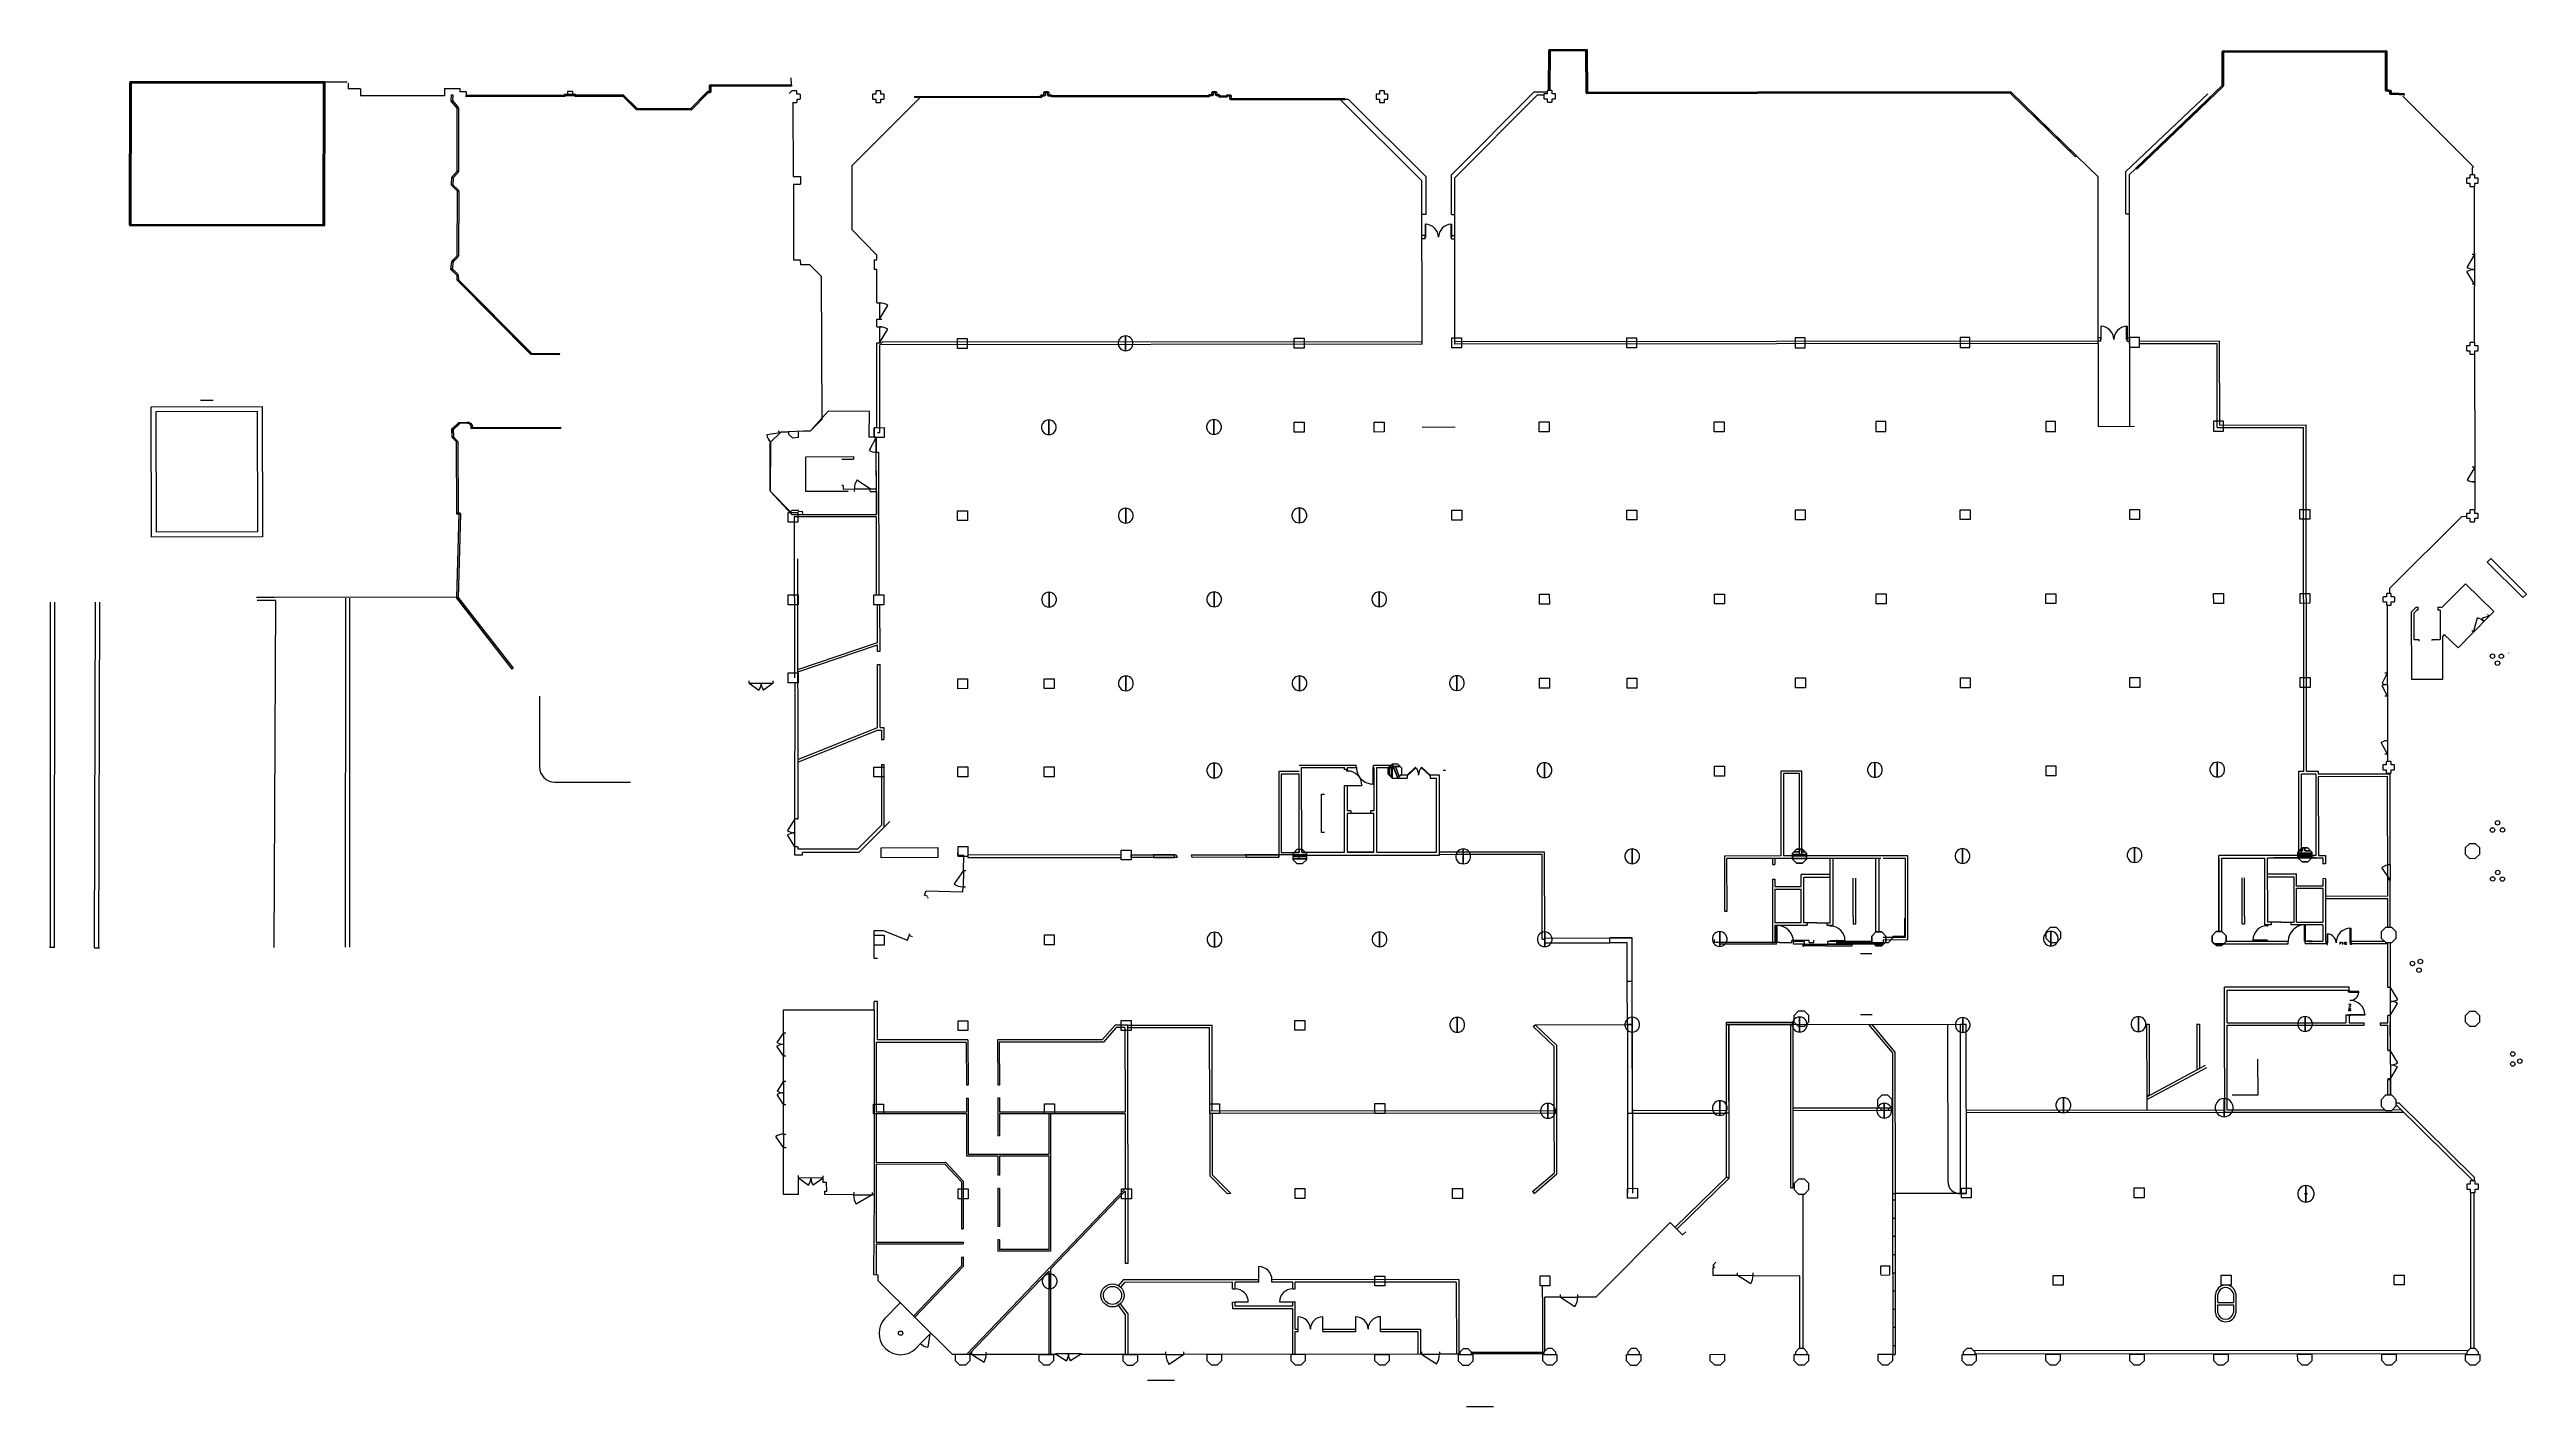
# Model space of a CAD drawing. Header units: metres. Extents: x -170671 to 7046476, y -35663801 to 566855.
# Drawn here: x 1392 to 16419, y 8003 to 16238 of the extents above; entities that cross this region are included whole.
import ezdxf
from ezdxf.enums import TextEntityAlignment as Align

# ---------------------------------------------------------------- set-up
doc = ezdxf.new("R2010")
doc.units = ezdxf.units.M
doc.header["$LTSCALE"] = 100
for name, color, linetype in [('0-mur', 250, 'Continuous'), ('0-porte', 6, 'Continuous'), ('1-porte', 6, 'Continuous')]:
    doc.layers.add(name, color=color, linetype=linetype)
doc.styles.add('ATT', font='ROMANS', dxfattribs={"width": 0.8, "height": 15})

# ---------------------------------------------------------------- blocks, each defined once
blk = doc.blocks.new('P140c10d')
for p, q in [((-150, 10), (-150, 0)), ((-147, 10), (-150, 10)), ((-150, 0), (-145, 0)), ((-143, 64), (-147, 64)), ((-147, 64), (-147, 10)), ((-147, 10), (-143, 10)), ((-147, 5), (-147, 10)), ((-145, 5), (-147, 5)), ((-145, 0), (-145, 5)), ((-143, 10), (-143, 64)), ((-7, 100), (-3, 100)), ((-7, 10), (-7, 100)), ((-3, 10), (-7, 10)), ((-5, 0), (-5, 5)), ((-5, 5), (-3, 5)), ((0, 0), (-5, 0)), ((-3, 100), (-3, 10)), ((-3, 10), (0, 10)), ((-3, 5), (-3, 10)), ((0, 10), (0, 0))]:
    blk.add_line(p, q)
for centre, radius, start, end in [((-147, 10), 54.1, 2.0041, 85.7561), ((-3, 10), 90, 92.7294, 180)]:
    blk.add_arc(centre, radius, start, end)
at = {"style": 'ATT', "width": 0.8, "flags": 8}
blk.add_attdef('REF1', text='', height=15, dxfattribs=at).set_placement((-50, 0), align=Align.CENTER)
blk = doc.blocks.new('NGF')
blk.add_line((-82, -18), (82, -18))

msp = doc.modelspace()

# ---------------------------------------------------------------- linework, layer by layer
at = {"layer": '0-mur', "color": 0}
for p, q in [((5895.329, 15986.586), (5880.288, 15971.582)), ((5899.301, 15986.582), (5895.329, 15986.586)), ((6681.076, 15953.528), (6258.603, 15532.424)), ((9220.058, 15936.804), (9271.451, 15936.859)), ((9220.058, 15936.804), (9717.803, 15441.279)), ((9271.451, 15936.859), (9744.781, 15465.637)), ((9744.781, 15465.637), (9271.451, 15936.859)), ((10398.759, 15980.42), (9896.775, 15476.618)), ((10417.893, 15961.336), (9917.782, 15459.502)), ((10417.893, 15961.336), (10216.171, 15758.933)), ((10398.759, 15980.42), (10478.73, 15980.455)), ((10458.246, 15961.726), (10417.893, 15961.336)), ((14487.15, 15969.004), (13989.32, 15496.952)), ((14505.726, 15949.411), (14010.332, 15479.688)), ((16098.246, 15525.556), (15668.71, 15955.631)), ((5902.384, 15915.597), (5902.813, 15467.006)), ((13430.633, 15844.376), (13820.345, 15464.406)), ((6258.603, 15532.424), (6259.712, 15145.761)), ((13989.56, 15240.97), (13989.32, 15496.952)), ((14011.32, 14453.621), (14010.332, 15479.688)), ((16090.588, 15517.902), (16090.255, 15477.554)), ((16098.246, 15525.556), (16090.588, 15517.902)), ((5902.813, 15467.006), (5947.565, 15467.029)), ((5905.05, 15419.802), (5947.609, 15419.835)), ((5905.05, 15419.802), (5905.488, 14958.665)), ((5947.565, 15467.029), (5947.609, 15419.835)), ((9718.74, 14464.496), (9717.803, 15441.279)), ((9744.998, 15236.885), (9744.781, 15465.637)), ((9897, 15237.014), (9896.775, 15476.618)), ((9918.76, 14449.665), (9917.782, 15459.502)), ((13821.311, 14468.409), (13820.345, 15464.406)), ((16104.16, 15001.53), (16103.765, 15406.559)), ((9744.998, 15236.885), (9718.005, 15236.823)), ((9897, 15237.014), (9918.004, 15237.025)), ((13989.56, 15240.97), (14010.564, 15240.981)), ((6410.935, 14989.985), (6259.712, 15145.761)), ((5949.009, 14959.09), (5905.488, 14958.665)), ((5949.442, 14930.895), (5949.009, 14959.09)), ((6005.537, 14930.345), (5949.442, 14930.895)), ((6073.544, 14862.813), (6005.537, 14930.345)), ((6394.46, 14960.903), (6410.964, 14960.912)), ((6394.46, 14960.903), (6394.515, 14905.644)), ((6394.515, 14905.644), (6411.019, 14905.654)), ((6410.964, 14960.912), (6410.935, 14989.985)), ((6411.218, 14699.654), (6411.019, 14905.654)), ((6073.544, 14862.813), (6076.698, 13992.53)), ((16104.681, 14459.249), (16104.341, 14804.19)), ((6411.218, 14699.654), (6426.39, 14699.696)), ((6411.353, 14555.134), (6411.304, 14601.63)), ((6411.304, 14601.63), (6426.486, 14601.625)), ((6411.353, 14555.134), (6426.534, 14555.128)), ((6411.447, 14457.411), (6426.629, 14457.405)), ((6411.947, 13943.01), (6411.447, 14457.411)), ((6429.376, 13913.826), (6428.871, 14446.301)), ((9718.761, 14449.463), (9718.74, 14464.496)), ((9918.76, 14449.665), (9918.74, 14464.698)), ((13821.322, 14453.424), (13821.311, 14468.409)), ((13821.322, 14453.424), (13821.811, 13950.92)), ((14011.344, 14431.12), (14011.803, 13951.116)), ((14071.326, 14453.653), (14071.305, 14468.686)), ((16104.738, 14390.796), (16105.393, 13712.909)), ((6007.728, 13922.941), (6076.698, 13992.53)), ((5761.788, 13851.176), (5761.878, 13561.255)), ((5827.843, 13916.698), (5823.796, 13912.653)), ((5877.675, 13915.345), (5827.843, 13916.698)), ((5877.693, 13902.104), (5877.675, 13915.345)), ((5901.509, 13878.678), (5877.693, 13902.104)), ((5936.67, 13882.412), (5901.509, 13878.678)), ((5936.635, 13922.388), (6007.728, 13922.941)), ((5936.67, 13882.412), (5936.635, 13922.388)), ((6411.947, 13943.01), (6395.443, 13943)), ((6395.443, 13943), (6395.493, 13884.554)), ((6395.493, 13884.554), (6406.205, 13884.552)), ((6414.371, 13913.818), (6429.376, 13913.826)), ((9719.234, 13947.006), (9919.243, 13947.16)), ((13821.811, 13950.92), (14041.806, 13951.132)), ((5981.214, 13556.007), (5981.298, 13766.794)), ((5981.298, 13766.794), (6269.796, 13767.091)), ((6199.53, 13751.865), (6269.806, 13751.956)), ((6269.796, 13767.091), (6269.806, 13751.956)), ((6408.457, 13572.208), (6406.85, 13794.607)), ((6421.847, 13794.714), (6423.506, 13794.697)), ((6424.334, 12928.679), (6423.506, 13794.697)), ((5763.561, 13556.91), (5888.134, 13432.11)), ((6237.456, 13555.888), (5981.214, 13556.007)), ((6206.204, 13592.27), (6199.682, 13592.262)), ((6206.204, 13592.27), (6206.219, 13570.314)), ((6206.219, 13570.314), (6274.712, 13570.946)), ((6369.861, 13571.871), (6408.457, 13572.208)), ((6370.007, 13556.863), (6370.008, 13556.016)), ((6370.008, 13556.016), (6408.733, 13556.081)), ((6408.733, 13556.081), (6408.868, 13416.889)), ((16105.504, 13604.384), (16105.66, 13441.645)), ((5888.134, 13432.11), (5898.243, 13442.793)), ((5895.23, 13416.399), (6408.868, 13416.889)), ((5898.243, 13442.793), (5934.963, 13443.055)), ((5934.977, 13434.443), (5934.963, 13443.055)), ((5934.977, 13434.443), (5958.971, 13435.998)), ((5958.971, 13435.998), (5959.706, 13417.821)), ((5959.706, 13417.821), (6154.154, 13416.716)), ((16026.204, 13402.277), (15588.322, 12966.395)), ((16055.767, 13403.998), (16026.204, 13402.277)), ((5933.108, 11569.009), (5931.588, 13146.168)), ((16202.682, 13148.075), (16181.317, 13126.531)), ((16398.104, 12911.498), (16181.317, 13126.531)), ((16419.476, 12933.044), (16202.682, 13148.075)), ((6415.317, 12928.671), (6430.322, 12928.68)), ((15588.322, 12966.395), (15589.338, 12936.026)), ((16049.356, 12996.115), (15906.837, 12851.492)), ((16221.46, 12826.533), (16049.356, 12996.115)), ((16398.104, 12911.498), (16419.476, 12933.044)), ((6415.602, 12640.233), (6415.386, 12868.636)), ((6430.656, 12586.725), (6430.385, 12868.643)), ((15574.909, 12865.029), (15575.3, 12464.131)), ((15720.857, 12824.065), (15748.071, 12851.358)), ((15720.857, 12824.065), (15721.242, 12417.34)), ((15736.3, 12816.891), (15754.714, 12835.357)), ((15736.3, 12816.891), (15736.453, 12658.035)), ((15762.233, 12851.347), (15748.071, 12851.358)), ((15762.244, 12835.366), (15754.714, 12835.357)), ((15762.244, 12835.366), (15762.233, 12851.347)), ((15906.837, 12851.492), (15881.607, 12851.483)), ((15881.607, 12851.483), (15881.618, 12835.502)), ((15896.283, 12835.493), (15881.618, 12835.502)), ((15896.283, 12835.493), (15896.448, 12658.216)), ((16221.46, 12826.533), (16194, 12798.693)), ((5932.235, 12476.494), (6415.602, 12640.233)), ((5932.246, 12460.662), (6415.614, 12624.402)), ((6415.652, 12586.716), (6415.614, 12624.402)), ((15736.453, 12658.035), (15766.443, 12658.049)), ((15766.443, 12658.049), (15766.446, 12648.091)), ((15846.439, 12651.168), (15846.441, 12658.139)), ((15846.441, 12658.139), (15896.448, 12658.216)), ((15921.166, 12688.098), (15911.546, 12677.613)), ((15911.795, 12417.499), (15911.546, 12677.613)), ((16004.311, 12606.162), (15921.166, 12688.098)), ((16098.77, 12702.052), (16004.311, 12606.162)), ((6415.652, 12586.716), (6430.656, 12586.725)), ((6415.73, 12506.716), (6430.735, 12506.725)), ((6416.098, 12124.387), (6415.73, 12506.716)), ((6431.103, 12124.395), (6430.735, 12506.725)), ((5913.808, 11569.039), (5915.636, 12392.267)), ((15721.242, 12417.34), (15911.795, 12417.499)), ((15575.45, 12303.731), (15575.698, 12049.891)), ((5932.76, 11929.484), (6416.098, 12124.387)), ((5932.779, 11913.305), (6416.117, 12108.208)), ((6438.669, 12049.724), (6453.667, 12049.732)), ((6438.813, 11899.729), (6453.812, 11899.737)), ((8973.56, 11894.956), (9318.287, 11895.278)), ((8988.57, 11879.978), (9248.574, 11880.212)), ((8989.065, 11365.974), (8988.57, 11879.978)), ((9248.584, 11869.409), (9248.574, 11880.212)), ((9266.578, 11880.222), (9318.298, 11880.293)), ((9266.595, 11859.412), (9266.578, 11880.222)), ((9318.298, 11880.293), (9318.287, 11895.278)), ((9424.547, 11895.384), (9541.768, 11895.488)), ((9424.558, 11880.399), (9424.547, 11895.384)), ((9426.568, 11880.402), (9426.82, 11617.251)), ((9444.572, 11880.412), (9537.415, 11880.478)), ((9445.067, 11366.408), (9444.572, 11880.412)), ((9571.945, 11816.519), (9536.862, 11901.48)), ((15575.784, 11955.453), (15575.828, 11917.171)), ((6438.889, 11823.513), (6439.167, 11530.592)), ((6453.888, 11823.52), (6454.18, 11517.308)), ((8973.589, 11855.974), (8849.757, 11855.845)), ((8849.757, 11855.845), (8850.239, 11350.85)), ((8973.615, 11840.943), (8864.766, 11840.867)), ((8864.766, 11840.867), (8865.233, 11365.844)), ((9266.588, 11869.419), (9248.584, 11869.409)), ((9266.676, 11769.454), (9248.682, 11769.396)), ((9249.069, 11366.208), (9248.682, 11769.396)), ((9266.676, 11769.454), (9266.677, 11772.442)), ((9266.825, 11617.071), (9266.676, 11769.454)), ((9571.945, 11816.519), (9627.964, 11816.601)), ((9627.954, 11834.574), (9627.964, 11816.601)), ((9825.19, 11834.772), (9767.947, 11834.744)), ((9767.947, 11834.744), (9767.967, 11816.724)), ((9767.967, 11816.724), (9807.212, 11816.743)), ((9807.639, 11366.758), (9807.212, 11816.743)), ((9825.653, 11348.795), (9825.19, 11834.772)), ((9846.372, 11863.848), (9861.376, 11863.857)), ((12023.356, 11858.889), (11896.057, 11858.763)), ((11896.057, 11858.763), (11896.551, 11343.763)), ((12008.363, 11843.895), (11911.066, 11843.786)), ((11911.066, 11843.786), (11911.55, 11343.771)), ((12008.847, 11343.88), (12008.363, 11843.895)), ((12023.851, 11343.888), (12023.356, 11858.889)), ((15084.377, 11858.124), (15156.566, 11858.199)), ((15156.566, 11858.199), (15156.587, 11841.921)), ((15156.587, 11841.921), (15592.053, 11842.337)), ((15156.598, 11826.936), (15577.066, 11827.345)), ((15156.598, 11826.936), (15157.06, 11346.883)), ((15577.773, 11099.078), (15577.066, 11827.345)), ((15593.136, 11292.849), (15592.605, 11846.182)), ((9109.733, 11719.045), (9127.731, 11719.054)), ((9109.946, 11486.111), (9109.733, 11719.045)), ((9286.826, 11617.081), (9266.825, 11617.071)), ((9426.841, 11602.218), (9266.842, 11602.086)), ((9267.073, 11366.218), (9266.842, 11602.086)), ((9286.826, 11617.081), (9286.843, 11602.097)), ((9426.82, 11617.251), (9406.828, 11617.193)), ((9406.828, 11617.193), (9406.839, 11602.208)), ((9427.063, 11366.398), (9426.841, 11602.218)), ((5928.81, 11568.997), (5933.108, 11569.009)), ((6293.482, 11384.59), (6439.167, 11530.592)), ((6301.783, 11364.588), (6489.506, 11552.693)), ((6301.783, 11364.588), (6454.18, 11517.308)), ((9127.95, 11486.121), (9109.946, 11486.111)), ((5913.318, 11348.412), (5913.437, 11399.871)), ((5959.554, 11347.985), (5913.318, 11348.412)), ((5928.439, 11399.829), (5933.271, 11399.848)), ((5933.283, 11384.265), (5933.271, 11399.848)), ((6293.482, 11384.59), (5933.283, 11384.265)), ((6301.783, 11364.588), (5959.545, 11364.115)), ((5959.554, 11347.985), (5959.545, 11364.115)), ((6903.091, 11348.974), (6903.074, 11363.958)), ((6904.105, 11401.309), (6950.068, 11401.375)), ((6904.148, 11345.8), (6904.105, 11401.309)), ((6938.77, 11345.842), (6904.148, 11345.8)), ((6936.651, 11256.739), (6938.77, 11345.842)), ((8974.077, 11350.981), (8850.239, 11350.85)), ((8865.233, 11365.844), (8974.066, 11365.966)), ((8989.065, 11365.974), (9249.069, 11366.208)), ((9249.069, 11366.208), (8989.065, 11365.974)), ((8989.09, 11347.954), (9825.653, 11348.795)), ((9267.073, 11366.218), (9427.063, 11366.398)), ((9427.063, 11366.398), (9267.073, 11366.218)), ((9445.067, 11366.408), (9807.639, 11366.758)), ((9932.23, 11366.889), (9825.643, 11366.768)), ((9932.25, 11351.856), (9825.654, 11351.782)), ((10462.693, 11367.403), (9932.23, 11366.889)), ((10447.715, 11352.363), (9932.25, 11351.856)), ((9969.336, 11366.93), (9969.356, 11351.896)), ((10448.204, 10838.607), (10447.715, 11352.363)), ((10463.209, 10838.615), (10462.693, 11367.403)), ((11896.551, 11343.763), (11554.101, 11343.448)), ((12258.423, 11329.135), (11569.11, 11328.47)), ((11844.464, 11328.732), (11844.504, 11292.939)), ((11844.504, 11292.939), (11859.492, 11292.994)), ((12194.462, 11329.06), (11859.463, 11328.739)), ((11859.463, 11328.739), (11859.492, 11292.994)), ((12008.847, 11343.88), (11911.55, 11343.771)), ((12666.42, 11344.531), (12023.851, 11343.888)), ((12194.836, 10939.064), (12194.462, 11329.06)), ((12258.423, 11329.135), (12212.466, 11329.07)), ((12212.851, 10924.089), (12212.466, 11329.07)), ((12472.471, 11329.305), (12258.423, 11329.135)), ((12501.972, 11329.37), (12273.428, 11329.144)), ((12472.89, 10883.102), (12472.471, 11329.305)), ((12490.459, 11329.361), (12490.894, 10883.112)), ((12651.442, 11329.49), (12516.97, 11329.377)), ((15039.182, 11346.797), (14553.252, 11346.313)), ((14553.692, 10885.078), (14553.252, 11346.313)), ((14553.263, 11331.328), (14553.698, 10885.078)), ((14571.267, 11331.338), (14785.299, 11331.553)), ((14571.696, 10885.087), (14571.267, 11331.338)), ((14785.299, 11331.553), (14831.266, 11331.571)), ((14831.657, 10926.59), (14831.266, 11331.571)), ((14849.26, 11331.628), (15184.26, 11331.95)), ((14849.634, 10941.632), (14849.26, 11331.628)), ((15039.193, 11331.812), (14888.256, 11331.648)), ((15034.854, 11346.78), (15132.15, 11346.889)), ((15142.073, 11331.891), (15039.193, 11331.812)), ((15142.062, 11346.876), (15054.18, 11346.805)), ((15157.06, 11346.883), (15199.247, 11346.929)), ((15184.26, 11331.95), (15184.299, 11296.157)), ((15199.303, 11296.166), (15184.299, 11296.157)), ((15199.247, 11346.929), (15199.303, 11296.166)), ((6700.098, 11105.836), (6709.735, 11131.412)), ((6709.735, 11131.412), (6933.558, 11126.761)), ((6933.558, 11126.761), (6934.267, 11156.778)), ((11844.579, 11202.98), (11859.583, 11202.989)), ((11844.579, 11202.98), (11844.967, 10808.704)), ((11859.583, 11202.989), (11859.629, 11157.687)), ((11859.629, 11157.687), (12019.625, 11157.868)), ((11859.64, 11142.702), (12019.646, 11142.835)), ((11859.64, 11142.702), (11859.803, 10980.711)), ((12194.56, 11232.035), (12019.557, 11231.895)), ((12019.625, 11157.868), (12019.557, 11231.895)), ((12019.842, 10938.876), (12019.646, 11142.835)), ((12194.576, 11214.064), (12034.581, 11213.883)), ((12034.846, 10938.884), (12034.581, 11213.883)), ((12335.307, 10975.18), (12335.076, 11209.206)), ((12350.354, 10929.189), (12350.08, 11209.215)), ((14694.151, 10931.448), (14693.877, 11211.473)), ((14709.107, 10977.455), (14708.876, 11211.481)), ((14849.359, 11234.603), (15024.353, 11234.792)), ((14849.369, 11216.63), (15009.374, 11216.763)), ((15009.639, 10941.765), (15009.374, 11216.763)), ((15024.431, 11160.717), (15024.353, 11234.792)), ((15184.426, 11160.897), (15024.431, 11160.717)), ((15184.437, 11145.912), (15024.442, 11145.731)), ((15024.638, 10941.772), (15024.442, 11145.731)), ((15199.379, 11206.206), (15184.39, 11206.151)), ((15184.39, 11206.151), (15184.426, 11160.897)), ((15184.437, 11145.912), (15184.6, 10983.921)), ((15199.379, 11206.206), (15199.75, 10826.973)), ((15593.507, 10909.226), (15593.232, 11196.023)), ((6719.833, 11098.425), (6700.098, 11105.836)), ((11859.803, 10980.711), (11859.837, 10938.743)), ((12335.307, 10975.18), (12335.349, 10929.18)), ((14709.107, 10977.455), (14709.155, 10931.456)), ((15184.6, 10983.921), (15184.633, 10941.953)), ((15577.773, 11099.078), (15199.492, 11098.728)), ((15577.784, 11084.093), (15199.503, 11083.743)), ((15577.948, 10909.215), (15577.784, 11084.093)), ((6394.05, 10891.265), (6448.898, 10891.91)), ((6394.216, 10720.81), (6394.05, 10891.265)), ((6448.898, 10891.91), (6597.589, 10833.469)), ((6597.589, 10833.469), (6612.274, 10872.451)), ((6627.71, 10853.625), (6607.975, 10861.037)), ((10448.204, 10838.607), (10463.209, 10838.615)), ((10463.195, 10846.131), (10859.085, 10846.511)), ((10463.233, 10816.114), (10463.209, 10838.615)), ((10994.084, 10846.631), (10859.085, 10846.511)), ((10859.085, 10846.511), (10994.084, 10846.631)), ((10859.116, 10816.493), (10859.085, 10846.511)), ((10994.333, 10583.529), (10994.084, 10846.631)), ((11493.396, 10818.966), (11493.375, 10837.683)), ((11530.973, 10820.046), (11889.354, 10820.406)), ((11530.973, 10820.046), (11530.976, 10819.001)), ((12019.842, 10938.876), (11859.837, 10938.743)), ((11859.857, 10923.71), (12054.859, 10923.91)), ((11859.857, 10923.71), (11859.951, 10823.746)), ((11869.952, 10823.751), (11859.951, 10823.746)), ((11869.963, 10808.766), (11869.952, 10823.751)), ((11889.356, 10818.713), (11889.354, 10820.406)), ((11963.028, 10818.785), (11963.009, 10830.632)), ((12038.086, 10823.914), (11972.18, 10823.849)), ((11972.191, 10808.864), (11972.18, 10823.849)), ((12114.838, 10938.974), (12034.846, 10938.884)), ((12038.086, 10823.914), (12038.097, 10808.929)), ((12054.838, 10938.943), (12054.859, 10923.91)), ((12068.274, 10818.888), (12068.255, 10830.735)), ((12095.996, 10818.947), (12095.985, 10833.932)), ((12114.838, 10938.974), (12194.836, 10939.064)), ((12174.834, 10939.053), (12174.854, 10924.02)), ((12174.854, 10924.02), (12212.851, 10924.089)), ((12447.954, 10824.297), (12178.089, 10824.036)), ((12178.089, 10824.036), (12178.1, 10809.051)), ((12236.062, 10815.048), (12236.048, 10834.066)), ((12350.354, 10929.189), (12335.349, 10929.18)), ((12575.139, 10846.159), (12548.276, 10819.384)), ((12647.626, 10855.654), (12575.133, 10855.568)), ((12575.139, 10846.159), (12575.133, 10855.568)), ((12647.626, 10855.654), (12647.527, 10966.272)), ((14596.755, 10826.357), (14974.319, 10826.713)), ((14694.151, 10931.448), (14709.155, 10931.456)), ((14869.657, 10926.61), (14831.657, 10926.59)), ((14929.642, 10941.675), (14849.634, 10941.632)), ((14869.636, 10941.643), (14869.657, 10926.61)), ((14929.642, 10941.675), (15009.639, 10941.765)), ((14974.33, 10811.728), (14974.319, 10826.713)), ((14989.638, 10941.754), (14989.649, 10926.769)), ((15184.654, 10926.92), (14989.649, 10926.769)), ((15024.638, 10941.772), (15184.633, 10941.953)), ((15076.472, 10826.846), (15184.748, 10826.956)), ((15076.493, 10811.813), (15076.472, 10826.846)), ((15087.271, 10826.851), (15184.748, 10826.956)), ((15120.27, 10826.878), (15087.289, 10826.815)), ((15184.654, 10926.92), (15184.748, 10826.956)), ((15199.75, 10826.973), (15202.736, 10826.976)), ((15202.736, 10826.976), (15202.753, 10811.998)), ((15352.75, 10827.138), (15557.128, 10827.359)), ((15352.767, 10812.163), (15352.75, 10827.141)), ((6415.133, 10720.854), (6394.216, 10720.81)), ((10463.233, 10816.114), (10859.116, 10816.493)), ((10964.113, 10816.596), (10859.116, 10816.493)), ((10964.34, 10583.465), (10964.113, 10816.596)), ((11530.976, 10819.001), (11493.396, 10818.966)), ((11869.963, 10808.766), (11525.008, 10808.399)), ((11889.356, 10818.713), (11963.028, 10818.785)), ((12038.097, 10808.929), (11972.191, 10808.864)), ((12168.757, 10806.688), (12035.773, 10806.573)), ((12168.77, 10798.674), (12035.78, 10798.558)), ((12068.274, 10818.888), (12095.996, 10818.947)), ((12262.852, 10809.145), (12178.1, 10809.051)), ((12236.059, 10819.081), (12548.276, 10819.384)), ((14583, 10811.362), (14974.33, 10811.728)), ((15076.493, 10811.813), (15199.767, 10811.931)), ((15087.287, 10811.873), (15202.753, 10811.998)), ((15120.281, 10811.893), (15102.305, 10811.838)), ((15352.767, 10812.16), (15578.024, 10812.404)), ((15578.288, 10545.819), (15578.032, 10819.208)), ((15593.289, 10819.208), (15593.413, 10545.824)), ((10964.34, 10583.465), (10994.333, 10583.529)), ((10964.594, 10319.867), (10964.34, 10583.465)), ((10994.591, 10320.38), (10994.322, 10598.514)), ((15344.169, 10548.13), (14588.002, 10547.324)), ((14588.235, 10331.316), (14588.002, 10547.324)), ((14603.02, 10529.524), (15344.177, 10530.332)), ((14603.234, 10331.331), (14603.02, 10529.524)), ((15344.177, 10530.325), (15344.169, 10548.13)), ((15593.431, 10545.828), (15578.426, 10545.819)), ((5844.436, 10271.597), (5844.304, 10410.839)), ((5844.304, 10410.839), (6394.51, 10410.415)), ((6415.38, 10461.437), (6394.464, 10461.393)), ((6394.51, 10410.415), (6394.464, 10461.393)), ((6394.51, 10410.415), (6395.585, 9287.321)), ((12378.89, 10381.697), (12448.887, 10381.783)), ((15324.433, 10380.299), (15344.41, 10380.308)), ((15324.433, 10380.299), (15324.479, 10332.03)), ((15344.41, 10380.325), (15344.455, 10332.052)), ((15593.555, 10375.862), (15578.455, 10375.846)), ((15578.502, 10332.27), (15578.455, 10375.855)), ((15578.502, 10332.27), (15578.455, 10375.846)), ((15593.483, 10375.848), (15593.577, 10161.114)), ((6964.168, 10227.953), (6964.429, 9955.095)), ((7144.165, 10228.144), (7144.436, 9955.238)), ((7931.775, 10317.449), (7856.52, 10317.36)), ((7916.792, 10302.408), (7863.353, 10302.343)), ((7916.792, 10302.408), (7917.284, 9789.946)), ((7931.775, 10317.449), (8445.158, 10317.939)), ((7931.775, 10317.449), (7933.167, 8871.069)), ((7931.796, 10302.416), (8430.181, 10302.898)), ((8430.668, 9795.415), (8430.181, 10302.898)), ((8445.663, 9795.472), (8445.158, 10317.939)), ((10393.962, 10308.942), (10404.318, 10319.823)), ((10404.318, 10319.823), (10994.591, 10320.38)), ((10964.589, 10320.364), (10965.575, 9296.985)), ((10994.591, 10320.38), (10995.578, 9297.001)), ((11565.463, 10320.946), (11955.464, 10321.296)), ((11566.355, 9394.544), (11565.463, 10320.946)), ((11581.358, 9388.228), (11580.461, 10320.953)), ((11955.464, 10321.296), (11970.468, 10321.305)), ((11956.417, 9329.379), (11955.464, 10321.296)), ((11970.468, 10321.305), (12985.319, 10322.294)), ((11971.415, 9329.387), (11970.468, 10321.305)), ((12429.377, 10321.771), (12448.941, 10321.794)), ((12572.898, 10150.763), (12429.377, 10321.771)), ((12587.887, 10156.246), (12448.941, 10321.794)), ((12985.319, 10322.294), (13020.319, 10322.312)), ((12986.307, 9295.978), (12985.319, 10322.294)), ((13021.308, 9295.996), (13020.319, 10322.312)), ((14114.943, 10323.397), (14129.942, 10323.404)), ((14114.943, 10323.397), (14115.366, 9890.888)), ((14129.942, 10323.404), (14130.365, 9890.895)), ((14419.949, 10323.654), (14434.938, 10323.709)), ((14419.949, 10323.654), (14420.214, 10045.668)), ((14434.938, 10323.709), (14435.199, 10053.689)), ((14588.758, 9786.347), (14588.235, 10331.316)), ((14603.234, 10331.332), (14848.14, 10331.58)), ((14603.25, 10316.339), (14848.157, 10316.596)), ((14603.736, 9801.387), (14603.25, 10316.339)), ((14848.14, 10331.58), (14948.136, 10331.688)), ((14848.157, 10316.596), (14948.151, 10316.696)), ((14948.14, 10331.681), (15324.479, 10332.053)), ((14948.151, 10316.696), (15434.382, 10317.159)), ((15344.455, 10332.072), (15434.365, 10332.163)), ((15434.382, 10317.148), (15434.365, 10332.163)), ((15534.365, 10332.233), (15578.502, 10332.27)), ((15534.376, 10317.248), (15534.365, 10332.233)), ((15534.376, 10317.254), (15578.518, 10317.292)), ((15578.845, 10165.541), (15578.518, 10317.292)), ((15593.843, 10165.549), (15593.505, 10332.284)), ((5844.72, 9977.183), (5844.57, 10130.164)), ((6406.326, 10212.412), (6406.739, 9788.465)), ((6954.178, 10212.962), (6954.428, 9955.089)), ((7154.187, 10213.116), (7154.437, 9955.243)), ((14115.37, 9882.922), (14472.954, 10073.826)), ((14790.815, 9893.565), (14790.6, 10109.868)), ((15578.845, 10165.541), (15593.843, 10165.549)), ((6954.428, 9955.089), (6964.429, 9955.095)), ((7144.436, 9955.238), (7154.437, 9955.243)), ((14115.39, 9865.897), (14480.02, 10060.598)), ((14420.214, 10045.668), (14435.199, 10053.689)), ((15578.91, 9986.801), (15593.908, 9986.808)), ((15578.956, 9891.657), (15578.91, 9986.801)), ((15593.657, 9991.09), (15593.7, 9891.664)), ((15593.961, 9891.666), (15593.908, 9986.808)), ((5845.032, 9656.037), (5844.857, 9835.701)), ((6954.591, 9789.015), (6406.739, 9788.465)), ((6954.603, 9779.01), (6406.742, 9778.507)), ((6406.742, 9778.507), (6407.024, 9484.69)), ((6954.507, 9875.089), (6964.508, 9875.094)), ((6954.507, 9875.089), (6954.591, 9789.015)), ((6954.603, 9779.01), (6954.85, 9523.427)), ((6964.508, 9875.094), (6964.839, 9533.438)), ((7144.509, 9875.237), (7154.51, 9875.242)), ((7144.509, 9875.237), (7144.719, 9648.576)), ((7154.51, 9875.242), (7154.59, 9789.217)), ((7917.284, 9789.946), (7154.59, 9789.217)), ((7453.912, 9779.477), (7154.596, 9779.211)), ((7154.596, 9779.211), (7154.72, 9648.581)), ((7453.912, 9779.477), (7454.143, 9533.949)), ((7917.296, 9779.941), (7463.913, 9779.482)), ((7463.913, 9779.482), (7464.71, 8945.724)), ((7917.296, 9779.941), (7917.726, 9324.081)), ((10536.568, 9797.473), (8430.668, 9795.415)), ((8430.679, 9780.43), (8430.668, 9795.415)), ((10536.588, 9782.439), (8430.679, 9780.43)), ((8430.679, 9780.43), (8431.041, 9403.178)), ((8445.683, 9780.439), (8446.033, 9409.358)), ((10536.588, 9782.439), (10536.568, 9797.473)), ((11565.971, 9798.43), (10995.09, 9797.912)), ((10995.09, 9797.912), (10995.11, 9782.879)), ((10995.11, 9782.879), (11565.982, 9783.445)), ((11565.982, 9783.445), (11565.971, 9798.43)), ((12573.216, 9813.884), (11970.959, 9813.275)), ((12573.227, 9798.899), (11970.97, 9798.289)), ((14588.737, 9801.38), (13020.824, 9799.845)), ((14588.758, 9786.347), (13020.835, 9784.86)), ((14130.365, 9890.895), (14115.366, 9890.888)), ((14115.366, 9890.888), (14115.451, 9800.881)), ((15675.964, 9787.394), (14588.758, 9786.347)), ((15562.017, 9802.284), (14603.736, 9801.387)), ((14634.533, 9893.428), (14790.815, 9893.565)), ((15660.801, 9802.391), (15605.193, 9802.341)), ((15629.509, 9845.736), (15645.408, 9845.724)), ((15631.341, 9831.512), (16095.163, 9372.931)), ((15645.408, 9845.724), (16103.679, 9392.656)), ((7144.719, 9648.576), (7154.72, 9648.581)), ((5845.385, 9290.086), (5845.102, 9574.242)), ((6407.037, 9474.685), (6407.495, 8999.859)), ((6954.85, 9523.427), (7144.849, 9523.623)), ((6964.839, 9533.438), (7454.143, 9533.949)), ((7144.849, 9523.623), (7144.965, 9406.436)), ((7154.85, 9523.629), (7454.15, 9523.942)), ((7154.85, 9523.629), (7154.966, 9406.441)), ((7454.15, 9523.942), (7454.702, 8955.725)), ((5936.199, 9289.647), (5936.715, 9390.579)), ((6085.727, 9363.073), (6085.418, 9388.654)), ((6106.418, 9362.624), (6085.727, 9363.073)), ((6107.54, 9309.222), (6106.418, 9362.624)), ((6924.992, 9365.748), (6925.275, 9080.346)), ((6934.992, 9369.687), (6935.276, 9080.352)), ((7917.726, 9324.081), (6956.154, 8318.022)), ((7154.966, 9406.441), (7144.965, 9406.436)), ((7155.038, 9326.44), (7145.037, 9326.435)), ((7145.037, 9326.435), (7145.262, 9094.498)), ((7155.038, 9326.44), (7155.263, 9094.504)), ((8431.041, 9403.178), (8538.622, 9294.653)), ((8446.033, 9409.358), (8559.727, 9294.685)), ((11254.167, 9090.565), (11566.355, 9394.544)), ((11581.358, 9388.228), (11265.269, 9079.288)), ((11566.355, 9394.544), (11581.358, 9388.228)), ((11581.358, 9388.228), (11566.355, 9394.544)), ((11956.417, 9329.379), (11971.415, 9329.387)), ((16103.706, 9372.944), (16103.679, 9392.656)), ((5936.199, 9289.647), (5845.385, 9290.086)), ((6096.111, 9288.816), (6096.213, 9309.251)), ((6270.616, 9287.96), (6096.111, 9288.816)), ((6096.213, 9309.251), (6107.54, 9309.222)), ((6398.003, 9287.306), (6382.938, 9287.385)), ((6393.38, 8802.703), (6398.003, 9287.306)), ((7917.749, 9309.596), (7464.82, 8835.705)), ((7917.749, 9309.596), (7918.172, 8871.012)), ((8559.727, 9294.685), (8538.622, 9294.653)), ((10389.975, 9307.823), (10399.743, 9296.43)), ((12031.202, 8354.596), (12030.302, 9292.598)), ((12573.722, 9295.55), (12588.717, 9295.607)), ((12573.753, 9256.718), (12588.757, 9256.727)), ((12986.307, 9295.978), (12588.717, 9295.607)), ((13021.308, 9295.996), (12986.307, 9295.978)), ((12986.307, 9295.978), (13021.308, 9295.996)), ((16079.787, 9301.944), (16080.7, 8354.583)), ((16099.788, 9301.955), (16100.692, 8354.642)), ((6925.275, 9080.346), (6935.276, 9080.352)), ((7155.263, 9094.504), (7145.262, 9094.498)), ((10772.52, 8667.105), (11224.965, 9120.235)), ((11224.965, 9120.235), (11299.9, 9044.129)), ((11319.409, 9063.31), (11299.9, 9044.129)), ((12573.861, 9146.301), (12588.86, 9146.309)), ((12573.97, 9035.884), (12588.968, 9035.891)), ((6407.495, 8999.859), (6935.348, 9000.35)), ((6407.501, 8989.853), (6935.361, 8990.345)), ((6407.501, 8989.853), (6407.678, 8801.823)), ((6925.438, 8910.339), (6935.439, 8910.344)), ((6925.438, 8910.339), (6925.488, 8856.574)), ((6935.348, 9000.35), (6935.361, 8990.345)), ((6935.439, 8910.344), (6935.497, 8852.547)), ((7155.341, 9014.503), (7145.341, 9014.498)), ((7145.341, 9014.498), (7145.408, 8945.4)), ((7464.71, 8945.724), (7145.408, 8945.4)), ((7155.341, 9014.503), (7155.396, 8955.411)), ((7454.702, 8955.725), (7155.396, 8955.411)), ((11482.421, 8858.751), (11501.927, 8877.982)), ((12574.078, 8925.467), (12589.077, 8925.474)), ((6419.437, 8801.034), (6393.38, 8802.703)), ((6419.396, 8764.927), (6419.437, 8801.034)), ((6419.396, 8764.927), (6869.494, 8317.945)), ((6925.488, 8856.574), (6634.095, 8551.718)), ((6935.497, 8852.547), (6641.191, 8544.67)), ((7454.824, 8825.294), (6969.997, 8318.047)), ((7454.824, 8825.294), (7455.315, 8318.509)), ((7464.82, 8835.705), (7465.316, 8318.515)), ((7906.627, 8771.015), (7877.641, 8736.796)), ((7913.586, 8756.023), (7889.52, 8727.616)), ((8569.92, 8717.091), (8584.919, 8717.098)), ((8728.563, 8756.835), (8728.552, 8771.82)), ((8808.571, 8756.878), (8808.544, 8771.909)), ((8934.424, 8717.428), (8949.422, 8717.435)), ((9926.823, 8757.95), (9927.246, 8320.86)), ((9941.807, 8772.992), (9942.235, 8320.916)), ((10450.294, 8666.247), (10450.228, 8735.993)), ((11482.421, 8858.751), (11493.587, 8847.437)), ((11483.319, 8847.428), (11483.226, 8800.705)), ((11483.226, 8800.705), (11535.999, 8799.741)), ((11483.319, 8847.428), (11493.587, 8847.437)), ((11535.999, 8799.741), (11536.022, 8801.09)), ((11536.022, 8801.09), (11632.623, 8799.915)), ((11727.742, 8798.742), (12010.339, 8795.272)), ((12010.771, 8354.549), (12010.339, 8795.272)), ((12502.503, 8854.461), (12504.99, 8856.999)), ((12502.542, 8803.582), (12502.503, 8854.461)), ((12505.043, 8801.094), (12502.542, 8803.582)), ((12504.99, 8856.999), (12554.586, 8857.044)), ((12505.043, 8801.094), (12554.639, 8801.138)), ((12554.586, 8857.044), (12557.087, 8854.556)), ((12557.136, 8803.629), (12554.639, 8801.138)), ((12557.136, 8803.629), (12557.087, 8854.556)), ((12574.181, 8815.049), (12589.186, 8815.057)), ((6462.528, 8540.164), (6553.48, 8631.769)), ((7918.463, 8561.662), (7877.87, 8617.639)), ((7933.461, 8566.499), (7889.707, 8626.874)), ((7933.461, 8566.499), (7933.698, 8318.981)), ((8569.993, 8637.089), (8584.997, 8637.098)), ((8934.497, 8637.427), (8949.501, 8637.435)), ((10450.294, 8666.247), (10450.619, 8328.174)), ((10559.838, 8666.86), (10464.422, 8666.778)), ((10464.741, 8339.708), (10464.422, 8666.778)), ((10772.52, 8667.105), (10663.639, 8666.973)), ((12574.28, 8704.679), (12589.285, 8704.688)), ((12574.389, 8594.262), (12589.393, 8594.271)), ((14532.738, 8571.188), (14532.638, 8682.653)), ((14547.683, 8634.421), (14547.635, 8682.013)), ((14547.683, 8634.421), (14641.288, 8634.54)), ((14547.694, 8619.436), (14641.308, 8619.507)), ((14547.731, 8572.34), (14547.694, 8619.436)), ((14641.237, 8688.156), (14641.288, 8634.54)), ((14641.308, 8619.507), (14641.349, 8573.358)), ((14656.235, 8689.756), (14656.344, 8572.418)), ((6732.939, 8441.498), (6738.963, 8447.581)), ((7918.463, 8561.662), (7918.703, 8318.924)), ((8966.577, 8457.411), (8966.566, 8472.396)), ((9116.581, 8457.539), (9116.565, 8472.523)), ((9316.575, 8457.74), (9316.564, 8472.725)), ((9466.579, 8457.867), (9466.568, 8472.852)), ((12574.498, 8483.845), (12589.496, 8483.853)), ((6648.011, 8355.976), (6676.57, 8384.732)), ((6986.561, 8318.069), (6869.494, 8317.945)), ((7495.865, 8318.54), (7074.359, 8318.123)), ((7495.856, 8322.571), (7495.865, 8318.54)), ((7651.95, 8322.72), (7651.952, 8318.687)), ((8165.224, 8319.204), (7651.952, 8318.687)), ((9716.625, 8320.678), (8273.641, 8319.293)), ((9948.274, 8320.877), (9824.84, 8320.777)), ((10019.386, 8332.736), (10458.695, 8333.173)), ((10019.399, 8324.722), (10458.708, 8325.159)), ((12574.372, 8318.311), (12589.655, 8318.326)), ((12574.606, 8373.428), (12589.605, 8373.435)), ((16067.351, 8343.105), (13067.456, 8340.191)), ((16058.038, 8323.071), (13073.897, 8320.216))]:
    msp.add_line(p, q, dxfattribs=at)
at = {"layer": '0-mur', "color": 0, "extrusion": (0, 0, -1)}
for points in [[(-10497.117, 16231.742), (-10494.811, 15991.035), (-10486.822, 15991.083), (-10489.112, 16231.837)], [(-10717.282, 16229.698), (-10493.146, 16227.813), (-10493.079, 16235.816), (-10717.209, 16237.7)], [(-10713.797, 15971.925), (-10713.252, 16233.673), (-10721.239, 16233.724), (-10721.79, 15971.978)], [(-15567.559, 16222.434), (-14578.109, 16220.692), (-14578.099, 16228.656), (-15567.549, 16230.399)], [(-14582.1, 16224.675), (-14581.886, 16017.846), (-14573.888, 16017.842), (-14574.103, 16224.672)], [(-15563.57, 15989.159), (-15563.552, 16226.415), (-15571.556, 16226.419), (-15571.576, 15989.114)], [(-1886.62, 16038.261), (-1886.038, 15173.007), (-1878.041, 15173.004), (-1878.623, 16038.257)], [(-3057.199, 16033.5), (-1882.617, 16034.275), (-1882.616, 16042.291), (-3057.207, 16041.469)], [(-3052.623, 15172.229), (-3053.205, 16037.483), (-3061.202, 16037.486), (-3060.62, 15172.233)], [(-3828.86, 15925.083), (-3830.719, 15963.147), (-3838.709, 15962.751), (-3836.855, 15924.688)], [(-4518.71, 15951.797), (-3920.24, 15950.55), (-3920.231, 15958.515), (-4518.7, 15959.762)], [(-4522.198, 15960.261), (-4522.671, 15956.273), (-4514.73, 15955.334), (-4514.257, 15959.323)], [(-4580.233, 15955.916), (-4518.237, 15955.786), (-4518.218, 15963.798), (-4580.214, 15963.929)], [(-4576.237, 15955.915), (-4576.233, 15959.898), (-4584.23, 15959.901), (-4584.235, 15955.919)], [(-4873.397, 15952.515), (-4580.244, 15951.935), (-4580.228, 15959.899), (-4873.378, 15960.527)], [(-4950.996, 15873.355), (-4870.561, 15953.691), (-4876.215, 15959.351), (-4956.65, 15879.015)], [(-5388.802, 15975.515), (-5285.166, 15870.722), (-5279.478, 15876.358), (-5383.114, 15981.151)], [(-5399.818, 15974.329), (-5385.975, 15974.303), (-5385.956, 15982.316), (-5399.799, 15982.342)], [(-5403.72, 16018.129), (-5403.806, 15978.362), (-5395.802, 15978.357), (-5395.722, 16018.125)], [(-5894.457, 16015.141), (-5399.738, 16014.097), (-5399.719, 16022.11), (-5894.438, 16023.154)], [(-6641.943, 15953.731), (-7408.417, 15952.327), (-7408.406, 15944.308), (-6641.922, 15945.76)], [(-7404.408, 15948.339), (-7404.408, 15959.343), (-7412.405, 15959.347), (-7412.406, 15948.343)], [(-7408.401, 15963.377), (-7428.397, 15963.387), (-7428.404, 15955.372), (-7408.409, 15955.362)], [(-7424.41, 15959.354), (-7424.397, 15979.368), (-7432.394, 15979.371), (-7432.407, 15959.358)], [(-7428.394, 15983.353), (-7450.394, 15983.364), (-7450.391, 15975.397), (-7428.391, 15975.385)], [(-7454.394, 15979.383), (-7454.407, 15959.369), (-7446.41, 15959.365), (-7446.397, 15979.379)], [(-7450.397, 15963.398), (-7470.399, 15963.409), (-7470.406, 15955.394), (-7450.404, 15955.383)], [(-7474.409, 15959.379), (-7474.407, 15954.4), (-7466.41, 15954.396), (-7466.406, 15959.375)], [(-7470.413, 15958.382), (-8427.027, 15957.901), (-8427.022, 15949.883), (-7470.404, 15950.414)], [(-8423.028, 15953.866), (-8423.02, 15959.889), (-8431.023, 15959.894), (-8431.031, 15953.87)], [(-8427.023, 15963.875), (-8447.025, 15963.885), (-8447.022, 15955.918), (-8427.021, 15955.908)], [(-8443.022, 15959.899), (-8443.009, 15979.913), (-8451.006, 15979.917), (-8451.025, 15959.904)], [(-8447.012, 15983.899), (-8469.011, 15983.91), (-8469.019, 15975.895), (-8447.019, 15975.884)], [(-8473.012, 15979.929), (-8473.025, 15959.915), (-8465.022, 15959.911), (-8465.009, 15979.925)], [(-8469.024, 15963.897), (-8489.026, 15963.907), (-8489.024, 15955.94), (-8469.022, 15955.929)], [(-8493.021, 15959.925), (-8493.028, 15951.91), (-8485.031, 15951.906), (-8485.023, 15959.921)], [(-8489.024, 15955.94), (-8534.019, 15955.962), (-8534.026, 15947.947), (-8489.031, 15947.925)], [(-8530.032, 15951.93), (-8530.024, 15957.953), (-8538.021, 15957.956), (-8538.029, 15951.933)], [(-8534.021, 15961.938), (-8557.022, 15961.95), (-8557.029, 15953.935), (-8534.028, 15953.923)], [(-8561.023, 15957.969), (-8561.035, 15936.461), (-8553.038, 15936.457), (-8553.02, 15957.964)], [(-8557.035, 15940.442), (-9251.268, 15940.845), (-9251.275, 15932.83), (-8557.032, 15932.475)], [(-11755.357, 15970.132), (-10717.803, 15967.945), (-10717.784, 15975.958), (-11755.347, 15978.097)], [(-13288.547, 15973.347), (-11755.357, 15970.132), (-11755.347, 15978.097), (-13288.537, 15981.312)], [(-13683.917, 15586.241), (-13285.744, 15974.48), (-13291.334, 15980.177), (-13689.498, 15591.986)], [(-14580.651, 16014.96), (-14055.473, 15511.457), (-14049.934, 15517.222), (-14575.117, 16020.727)], [(-15593.552, 15980.955), (-15566.937, 15985.2), (-15568.209, 15993.073), (-15594.818, 15988.826)], [(-15590.242, 15967.796), (-15590.188, 15984.864), (-15598.182, 15984.917), (-15598.245, 15967.801)], [(-15617.102, 15963.849), (-15594.248, 15963.816), (-15594.233, 15971.78), (-15617.071, 15971.859)], [(-15676.675, 15960.408), (-15616.859, 15963.85), (-15617.32, 15971.859), (-15677.145, 15968.369)], [(-3865.327, 15881.627), (-3829.84, 15922.291), (-3835.871, 15927.529), (-3871.358, 15886.864)], [(-3865.376, 15497.092), (-3864.349, 15884.22), (-3872.342, 15884.272), (-3873.385, 15497.098)], [(-5282.288, 15869.55), (-4953.79, 15872.17), (-4953.859, 15880.151), (-5282.356, 15877.53)], [(-3834.063, 15465.047), (-3866.45, 15499.846), (-3872.301, 15494.392), (-3839.914, 15459.593)], [(-3830.59, 15415.707), (-3832.989, 15462.543), (-3840.988, 15462.098), (-3838.574, 15415.31)], [(-3868.656, 15376.902), (-3831.79, 15412.66), (-3837.365, 15418.404), (-3874.235, 15382.597)], [(-3865.894, 14985.184), (-3867.447, 15379.748), (-3875.438, 15379.75), (-3873.901, 14985.14)], [(-1882.034, 15177.038), (-3056.625, 15176.215), (-3056.617, 15168.247), (-1882.035, 15169.021)], [(-3827.578, 14905.583), (-3831.935, 14950.718), (-3839.896, 14949.968), (-3835.549, 14904.785)], [(-3865.286, 14865.86), (-3828.729, 14902.377), (-3834.383, 14908.038), (-3870.94, 14871.52)], [(-3833.052, 14953.132), (-3867.035, 14987.951), (-3872.761, 14982.373), (-3838.772, 14947.553)], [(-3865.042, 14839.372), (-3864.117, 14868.565), (-3872.114, 14868.817), (-3873.039, 14839.624)], [(-4312.458, 14387.772), (-3866.204, 14836.666), (-3871.88, 14842.281), (-4318.123, 14393.434)], [(-6900.129, 14424.288), (-6900.07, 14484.276), (-6960.075, 14484.308), (-6960.135, 14424.32), (-6900.129, 14424.288)], [(-6900.129, 14424.288), (-6900.07, 14484.276), (-6960.075, 14484.308), (-6960.135, 14424.32), (-6900.129, 14424.288)], [(-8943.624, 14426.233), (-8943.571, 14486.221), (-9003.567, 14486.301), (-9003.62, 14426.313), (-8943.624, 14426.233)], [(-8943.624, 14426.233), (-8943.571, 14486.221), (-9003.567, 14486.301), (-9003.62, 14426.313), (-8943.624, 14426.233)], [(-9898.866, 14427.17), (-9898.807, 14487.157), (-9958.803, 14487.237), (-9958.872, 14427.202), (-9898.866, 14427.17)], [(-9898.866, 14427.17), (-9898.807, 14487.157), (-9958.803, 14487.237), (-9958.872, 14427.202), (-9898.866, 14427.17)], [(-10960.638, 14428.168), (-10960.575, 14488.204), (-11020.581, 14488.236), (-11020.634, 14428.247), (-10960.638, 14428.168)], [(-10960.638, 14428.168), (-10960.575, 14488.204), (-11020.581, 14488.236), (-11020.634, 14428.247), (-10960.638, 14428.168)], [(-4484.872, 14384.109), (-4315.24, 14386.585), (-4315.356, 14394.575), (-4484.988, 14392.099)], [(-2683.874, 13280.738), (-2011.005, 13278.825), (-2008.789, 14070.376), (-2681.674, 14072.242), (-2683.874, 13280.738)], [(-2653.799, 13310.633), (-2040.915, 13308.947), (-2038.88, 14040.434), (-2651.754, 14042.168), (-2653.799, 13310.633)], [(-3878.46, 13975.321), (-3924.691, 13977.382), (-3925.043, 13969.386), (-3878.818, 13967.326)], [(-3924.691, 13977.382), (-3929.202, 13977.237), (-3933.647, 13976.482), (-3937.932, 13975.097), (-3941.978, 13973.067), (-3945.692, 13970.522), (-3949.001, 13967.448), (-3951.838, 13963.932), (-3954.136, 13960.059), (-3955.852, 13955.92), (-3956.963, 13951.511), (-3957.43, 13947.024), (-3957.239, 13942.554), (-3956.415, 13938.107), (-3948.67, 13940.146), (-3949.295, 13943.408), (-3949.432, 13946.771), (-3949.084, 13950.137), (-3948.257, 13953.408), (-3946.981, 13956.489), (-3945.265, 13959.383), (-3943.149, 13961.998), (-3940.686, 13964.294), (-3937.92, 13966.182), (-3934.908, 13967.672), (-3931.716, 13968.727), (-3928.401, 13969.31), (-3925.043, 13969.386)], [(-6116.714, 14043.545), (-6007.727, 13922.943), (-5827.842, 13916.7), (-5765.971, 13855.351), (-5763.56, 13556.914), (-5895.229, 13416.402), (-6408.866, 13416.892), (-6406.204, 13884.556), (-6365.451, 13884.484), (-6365.719, 14041.699)], [(-8944.111, 13916.26), (-8944.058, 13976.249), (-9004.063, 13976.281), (-9004.117, 13916.292), (-8944.111, 13916.26)], [(-8944.111, 13916.26), (-8944.058, 13976.249), (-9004.063, 13976.281), (-9004.117, 13916.292), (-8944.111, 13916.26)], [(-9428.469, 13916.729), (-9428.41, 13976.717), (-9488.415, 13976.749), (-9488.475, 13916.761), (-9428.469, 13916.729)], [(-9428.469, 13916.729), (-9428.41, 13976.717), (-9488.415, 13976.749), (-9488.475, 13916.761), (-9428.469, 13916.729)], [(-10430.246, 13917.647), (-10430.183, 13977.684), (-10490.188, 13977.716), (-10490.242, 13917.727), (-10430.246, 13917.647)], [(-10430.246, 13917.647), (-10430.183, 13977.684), (-10490.188, 13977.716), (-10490.242, 13917.727), (-10430.246, 13917.647)], [(-11492.014, 13918.694), (-11491.961, 13978.683), (-11551.957, 13978.763), (-11552.02, 13918.726), (-11492.014, 13918.694)], [(-11492.014, 13918.694), (-11491.961, 13978.683), (-11551.957, 13978.763), (-11552.02, 13918.726), (-11492.014, 13918.694)], [(-3834.191, 13886.664), (-3833.735, 13933.428), (-3841.731, 13933.531), (-3842.19, 13886.718)], [(-3835.017, 13936.422), (-3875.92, 13974.266), (-3881.359, 13968.381), (-3840.449, 13930.536)], [(-3862.121, 13856.292), (-3835.321, 13883.903), (-3841.06, 13889.48), (-3867.86, 13861.869)], [(-3863.598, 13422.151), (-3860.99, 13859.053), (-3868.99, 13859.107), (-3871.597, 13422.205)], [(-3952.529, 13943.107), (-4491.502, 13945.171), (-4491.539, 13937.162), (-3952.566, 13935.098)], [(-6455.439, 13943.08), (-6455.502, 13883.043), (-6395.496, 13883.012), (-6395.443, 13943), (-6455.439, 13943.08)], [(-6455.439, 13943.08), (-6455.502, 13883.043), (-6395.496, 13883.012), (-6395.443, 13943), (-6455.439, 13943.08)], [(-3863.991, 12909.968), (-3878.198, 13423.124), (-3886.191, 13422.928), (-3871.988, 12909.723)], [(-3882.431, 13419.04), (-3867.835, 13418.167), (-3867.36, 13426.188), (-3881.965, 13427.013)], [(-5932.716, 13429.212), (-5932.779, 13369.175), (-5872.774, 13369.143), (-5872.72, 13429.132), (-5932.716, 13429.212)], [(-5932.716, 13429.212), (-5932.779, 13369.175), (-5872.774, 13369.143), (-5872.72, 13429.132), (-5932.716, 13429.212)], [(-6901.138, 13379.105), (-6901.075, 13439.142), (-6961.081, 13439.174), (-6961.134, 13379.185), (-6901.138, 13379.105)], [(-6901.138, 13379.105), (-6901.075, 13439.142), (-6961.081, 13439.174), (-6961.134, 13379.185), (-6901.138, 13379.105)], [(-9899.875, 13381.987), (-9899.812, 13442.023), (-9959.818, 13442.055), (-9959.871, 13382.067), (-9899.875, 13381.987)], [(-9899.875, 13381.987), (-9899.812, 13442.023), (-9959.818, 13442.055), (-9959.871, 13382.067), (-9899.875, 13381.987)], [(-10961.644, 13383.034), (-10961.584, 13443.021), (-11021.58, 13443.101), (-11021.649, 13383.066), (-10961.644, 13383.034)], [(-10961.644, 13383.034), (-10961.584, 13443.021), (-11021.58, 13443.101), (-11021.649, 13383.066), (-10961.644, 13383.034)], [(-11984.384, 13384.005), (-11984.331, 13443.994), (-12044.327, 13444.074), (-12044.38, 13384.085), (-11984.384, 13384.005)], [(-11984.384, 13384.005), (-11984.331, 13443.994), (-12044.327, 13444.074), (-12044.38, 13384.085), (-11984.384, 13384.005)], [(-12984.354, 13384.961), (-12984.301, 13444.95), (-13044.297, 13445.029), (-13044.35, 13385.041), (-12984.354, 13384.961)], [(-12984.354, 13384.961), (-12984.301, 13444.95), (-13044.297, 13445.029), (-13044.35, 13385.041), (-12984.354, 13384.961)], [(-14012.344, 13385.984), (-14012.29, 13445.973), (-14072.296, 13446.005), (-14072.349, 13386.016), (-14012.344, 13385.984)], [(-14012.344, 13385.984), (-14012.29, 13445.973), (-14072.296, 13446.005), (-14072.349, 13386.016), (-14012.344, 13385.984)], [(-15045.4, 13386.974), (-15045.34, 13446.962), (-15105.346, 13446.994), (-15105.405, 13387.006), (-15045.4, 13386.974)], [(-15045.4, 13386.974), (-15045.34, 13446.962), (-15105.346, 13446.994), (-15105.405, 13387.006), (-15045.4, 13386.974)], [(-5933.194, 12928.2), (-5933.263, 12868.165), (-5873.257, 12868.133), (-5873.198, 12928.12), (-5933.194, 12928.2)], [(-5933.194, 12928.2), (-5933.263, 12868.165), (-5873.257, 12868.133), (-5873.198, 12928.12), (-5933.194, 12928.2)], [(-6452.825, 12928.692), (-6452.879, 12868.703), (-6392.883, 12868.624), (-6392.829, 12928.612), (-6452.825, 12928.692)], [(-6452.825, 12928.692), (-6452.879, 12868.703), (-6392.883, 12868.624), (-6392.829, 12928.612), (-6452.825, 12928.692)], [(-10431.251, 12872.514), (-10431.192, 12932.501), (-10491.187, 12932.581), (-10491.247, 12872.593), (-10431.251, 12872.514)], [(-10431.251, 12872.514), (-10431.192, 12932.501), (-10491.187, 12932.581), (-10491.247, 12872.593), (-10431.251, 12872.514)], [(-11493.014, 12873.559), (-11492.96, 12933.548), (-11552.966, 12933.58), (-11553.019, 12873.591), (-11493.014, 12873.559)], [(-11493.014, 12873.559), (-11492.96, 12933.548), (-11552.966, 12933.58), (-11553.019, 12873.591), (-11493.014, 12873.559)], [(-12473.93, 12874.494), (-12473.876, 12934.483), (-12533.882, 12934.515), (-12533.935, 12874.526), (-12473.93, 12874.494)], [(-12473.93, 12874.494), (-12473.876, 12934.483), (-12533.882, 12934.515), (-12533.935, 12874.526), (-12473.93, 12874.494)], [(-13503.903, 12875.466), (-13503.849, 12935.455), (-13563.845, 12935.535), (-13563.898, 12875.546), (-13503.903, 12875.466)], [(-13503.903, 12875.466), (-13503.849, 12935.455), (-13563.845, 12935.535), (-13563.898, 12875.546), (-13503.903, 12875.466)], [(-14521.777, 12876.462), (-14521.718, 12936.449), (-14581.714, 12936.529), (-14581.783, 12876.494), (-14521.777, 12876.462)], [(-14521.777, 12876.462), (-14521.718, 12936.449), (-14581.714, 12936.529), (-14581.783, 12876.494), (-14521.777, 12876.462)], [(-15045.89, 12876.952), (-15045.837, 12936.941), (-15105.833, 12937.021), (-15105.886, 12877.032), (-15045.89, 12876.952)], [(-15045.89, 12876.952), (-15045.837, 12936.941), (-15105.833, 12937.021), (-15105.886, 12877.032), (-15045.89, 12876.952)], [(-4199.171, 12477.932), (-3864.834, 12907.398), (-3871.151, 12912.294), (-4205.482, 12482.827)], [(-5933.652, 12454.869), (-5933.712, 12394.881), (-5873.716, 12394.801), (-5873.656, 12454.789), (-5933.652, 12454.869)], [(-5933.652, 12454.869), (-5933.712, 12394.881), (-5873.716, 12394.801), (-5873.656, 12454.789), (-5933.652, 12454.869)], [(-6902.121, 12359.112), (-6902.062, 12419.099), (-6962.058, 12419.179), (-6962.117, 12359.191), (-6902.121, 12359.112)], [(-6902.121, 12359.112), (-6902.062, 12419.099), (-6962.058, 12419.179), (-6962.117, 12359.191), (-6902.121, 12359.112)], [(-7426.42, 12359.639), (-7426.366, 12419.628), (-7486.372, 12419.66), (-7486.425, 12359.671), (-7426.42, 12359.639)], [(-7426.42, 12359.639), (-7426.366, 12419.628), (-7486.372, 12419.66), (-7486.425, 12359.671), (-7426.42, 12359.639)], [(-10431.741, 12362.492), (-10431.678, 12422.528), (-10491.684, 12422.56), (-10491.737, 12362.571), (-10431.741, 12362.492)], [(-10431.741, 12362.492), (-10431.678, 12422.528), (-10491.684, 12422.56), (-10491.737, 12362.571), (-10431.741, 12362.492)], [(-10962.621, 12363.039), (-10962.567, 12423.028), (-11022.563, 12423.108), (-11022.626, 12363.071), (-10962.621, 12363.039)], [(-10962.621, 12363.039), (-10962.567, 12423.028), (-11022.563, 12423.108), (-11022.626, 12363.071), (-10962.621, 12363.039)], [(-11985.367, 12364.012), (-11985.314, 12424), (-12045.304, 12424.079), (-12045.363, 12364.092), (-11985.367, 12364.012)], [(-11985.367, 12364.012), (-11985.314, 12424), (-12045.304, 12424.079), (-12045.363, 12364.092), (-11985.367, 12364.012)], [(-12985.337, 12364.967), (-12985.284, 12424.956), (-13045.274, 12425.035), (-13045.333, 12365.047), (-12985.337, 12364.967)], [(-12985.337, 12364.967), (-12985.284, 12424.956), (-13045.274, 12425.035), (-13045.333, 12365.047), (-12985.337, 12364.967)], [(-14013.336, 12365.943), (-14013.267, 12425.979), (-14073.273, 12426.011), (-14073.332, 12366.023), (-14013.336, 12365.943)], [(-14013.336, 12365.943), (-14013.267, 12425.979), (-14073.273, 12426.011), (-14073.332, 12366.023), (-14013.336, 12365.943)], [(-15046.386, 12366.932), (-15046.323, 12426.969), (-15106.329, 12427), (-15106.382, 12367.012), (-15046.386, 12366.932)], [(-15046.386, 12366.932), (-15046.323, 12426.969), (-15106.329, 12427), (-15106.382, 12367.012), (-15046.386, 12366.932)], [(-6393.882, 11823.488), (-6393.829, 11883.477), (-6453.834, 11883.509), (-6453.888, 11823.52), (-6393.882, 11823.488)], [(-6393.882, 11823.488), (-6393.829, 11883.477), (-6453.834, 11883.509), (-6453.888, 11823.52), (-6393.882, 11823.488)], [(-6902.634, 11823.949), (-6902.571, 11883.986), (-6962.576, 11884.018), (-6962.63, 11824.029), (-6902.634, 11823.949)], [(-6902.634, 11823.949), (-6902.571, 11883.986), (-6962.576, 11884.018), (-6962.63, 11824.029), (-6902.634, 11823.949)], [(-7426.938, 11824.478), (-7426.885, 11884.467), (-7486.881, 11884.547), (-7486.944, 11824.51), (-7426.938, 11824.478)], [(-7426.938, 11824.478), (-7426.885, 11884.467), (-7486.881, 11884.547), (-7486.944, 11824.51), (-7426.938, 11824.478)], [(-11494.028, 11828.377), (-11493.969, 11888.365), (-11553.965, 11888.445), (-11554.024, 11828.457), (-11494.028, 11828.377)], [(-11494.028, 11828.377), (-11493.969, 11888.365), (-11553.965, 11888.445), (-11554.024, 11828.457), (-11494.028, 11828.377)], [(-13504.908, 11830.332), (-13504.848, 11890.32), (-13564.854, 11890.352), (-13564.907, 11830.363), (-13504.908, 11830.332)], [(-13504.908, 11830.332), (-13504.848, 11890.32), (-13564.854, 11890.352), (-13564.907, 11830.363), (-13504.908, 11830.332)], [(-6781.652, 11333.837), (-6438.134, 11333.508), (-6438.077, 11394.293), (-6781.595, 11394.622), (-6781.652, 11333.837)], [(-6904.158, 11341.32), (-6904.105, 11401.309), (-6964.095, 11401.388), (-6964.154, 11341.4), (-6904.158, 11341.32)], [(-6904.158, 11341.32), (-6904.105, 11401.309), (-6964.095, 11401.388), (-6964.154, 11341.4), (-6904.158, 11341.32)], [(-7893.316, 11319.902), (-7893.253, 11379.938), (-7953.253, 11379.969), (-7953.312, 11319.981), (-7893.316, 11319.902)], [(-7893.316, 11319.902), (-7893.253, 11379.938), (-7953.253, 11379.969), (-7953.312, 11319.981), (-7893.316, 11319.902)], [(-7953.29, 11349.952), (-8227.33, 11350.25), (-8232.45, 11335.239), (-7953.301, 11334.967), (-7953.29, 11349.952)], [(-8319.995, 11350.33), (-8850.239, 11350.85), (-8850.26, 11335.817), (-8325.115, 11335.32)], [(-12051.328, 11360.479), (-12051.364, 11325.482), (-12026.392, 11300.429), (-11991.392, 11300.411), (-11966.363, 11325.388), (-11966.333, 11360.386), (-11991.315, 11385.391), (-12026.306, 11385.457), (-12051.328, 11360.479)], [(-15117.652, 11367.694), (-15117.688, 11332.698), (-15092.715, 11307.645), (-15057.709, 11307.626), (-15032.686, 11332.604), (-15032.656, 11367.602), (-15057.632, 11392.606), (-15092.629, 11392.673), (-15117.652, 11367.694)], [(-15032.656, 11367.602), (-15041.1, 11376.06), (-15060.148, 11376.079), (-15060.134, 11392.607), (-15075.132, 11392.615), (-15075.146, 11376.086), (-15109.199, 11376.114), (-15117.652, 11367.694), (-15117.663, 11361.124), (-15032.661, 11361.03)], [(-15032.661, 11361.03), (-15117.663, 11361.124), (-15117.675, 11351.118), (-15032.674, 11351.025)], [(-15032.674, 11351.025), (-15117.675, 11351.118), (-15117.686, 11336.133), (-15032.685, 11336.04)], [(-15032.686, 11332.604), (-15032.685, 11336.04), (-15117.686, 11336.133), (-15117.688, 11332.698), (-15092.715, 11307.645), (-15057.709, 11307.626)], [(-15057.632, 11392.606), (-15060.134, 11392.607), (-15060.148, 11376.079), (-15041.1, 11376.06)], [(-15075.132, 11392.615), (-15092.629, 11392.673), (-15109.199, 11376.114), (-15075.146, 11376.086)], [(-6394.865, 10803.495), (-6394.812, 10863.484), (-6454.817, 10863.516), (-6454.871, 10803.527), (-6394.865, 10803.495)], [(-6394.865, 10803.495), (-6394.812, 10863.484), (-6454.817, 10863.516), (-6454.871, 10803.527), (-6394.865, 10803.495)], [(-7427.921, 10804.485), (-7427.862, 10864.472), (-7487.867, 10864.504), (-7487.927, 10804.517), (-7427.921, 10804.485)], [(-7427.921, 10804.485), (-7427.862, 10864.472), (-7487.867, 10864.504), (-7487.927, 10804.517), (-7427.921, 10804.485)], [(-12532.919, 10858.143), (-12532.949, 10823.145), (-12507.973, 10798.141), (-12472.976, 10798.074), (-12447.953, 10823.053), (-12447.923, 10858.05), (-12472.89, 10883.102), (-12507.896, 10883.121), (-12532.919, 10858.143)], [(-14511.714, 10860.064), (-14536.695, 10885.069), (-14571.696, 10885.087), (-14596.724, 10860.11), (-14596.754, 10825.112), (-14583, 10811.362), (-14527.261, 10811.285), (-14525.53, 10811.288), (-14511.75, 10825.068)], [(-14525.53, 10811.288), (-14527.261, 10811.285), (-14583, 10811.362), (-14571.773, 10800.107), (-14536.772, 10800.089)], [(-6904.11, 10283.976), (-6904.057, 10343.965), (-6964.053, 10344.045), (-6964.116, 10284.008), (-6904.11, 10283.976)], [(-6904.11, 10283.976), (-6904.057, 10343.965), (-6964.053, 10344.045), (-6964.116, 10284.008), (-6904.11, 10283.976)], [(-7894.304, 10284.922), (-7894.251, 10344.91), (-7954.247, 10344.99), (-7954.31, 10284.954), (-7894.304, 10284.922)], [(-7894.304, 10284.922), (-7894.251, 10344.91), (-7954.247, 10344.99), (-7954.31, 10284.954), (-7894.304, 10284.922)], [(-8947.611, 10285.922), (-8947.558, 10345.911), (-9007.554, 10345.991), (-9007.607, 10286.002), (-8947.611, 10285.922)], [(-8947.611, 10285.922), (-8947.558, 10345.911), (-9007.554, 10345.991), (-9007.607, 10286.002), (-8947.611, 10285.922)], [(-11565.463, 10320.946), (-11565.452, 10335.931), (-11970.448, 10336.338), (-11970.468, 10321.305), (-11565.463, 10320.946)], [(-11565.982, 9783.445), (-11565.463, 10320.946), (-11580.461, 10320.953), (-11580.986, 9783.453), (-11565.982, 9783.445)], [(-6391.747, 9778.45), (-6391.684, 9838.487), (-6451.689, 9838.519), (-6451.743, 9778.53), (-6391.747, 9778.45)], [(-6391.747, 9778.45), (-6391.684, 9838.487), (-6451.689, 9838.519), (-6451.743, 9778.53), (-6391.747, 9778.45)], [(-7428.912, 9779.464), (-7428.853, 9839.452), (-7488.849, 9839.532), (-7488.902, 9779.543), (-7428.912, 9779.464)], [(-7428.912, 9779.464), (-7428.853, 9839.452), (-7488.849, 9839.532), (-7488.902, 9779.543), (-7428.912, 9779.464)], [(-8430.679, 9780.43), (-8430.626, 9840.419), (-8490.622, 9840.499), (-8490.675, 9780.51), (-8430.679, 9780.43)], [(-8430.679, 9780.43), (-8430.626, 9840.419), (-8490.622, 9840.499), (-8490.675, 9780.51), (-8430.679, 9780.43)], [(-9432.452, 9781.397), (-9432.398, 9841.386), (-9492.388, 9841.465), (-9492.448, 9781.477), (-9432.452, 9781.397)], [(-9432.452, 9781.397), (-9432.398, 9841.386), (-9492.388, 9841.465), (-9492.448, 9781.477), (-9432.452, 9781.397)], [(-6905.098, 9263.087), (-6905.044, 9323.076), (-6965.034, 9323.155), (-6965.094, 9263.167), (-6905.098, 9263.087)], [(-6905.098, 9263.087), (-6905.044, 9323.076), (-6965.034, 9323.155), (-6965.094, 9263.167), (-6905.098, 9263.087)], [(-7895.292, 9264.033), (-7895.238, 9324.022), (-7955.234, 9324.102), (-7955.288, 9264.113), (-7895.292, 9264.033)], [(-7895.292, 9264.033), (-7895.238, 9324.022), (-7955.234, 9324.102), (-7955.288, 9264.113), (-7895.292, 9264.033)], [(-8948.593, 9265.032), (-8948.53, 9325.069), (-9008.535, 9325.101), (-9008.589, 9265.112), (-8948.593, 9265.032)], [(-8948.593, 9265.032), (-8948.53, 9325.069), (-9008.535, 9325.101), (-9008.589, 9265.112), (-8948.593, 9265.032)], [(-9903.835, 9265.969), (-9903.781, 9325.958), (-9963.771, 9326.037), (-9963.831, 9266.049), (-9903.835, 9265.969)], [(-9903.835, 9265.969), (-9903.781, 9325.958), (-9963.771, 9326.037), (-9963.831, 9266.049), (-9903.835, 9265.969)], [(-10965.597, 9267.015), (-10965.544, 9327.004), (-11025.549, 9327.036), (-11025.603, 9267.047), (-10965.597, 9267.015)], [(-10965.597, 9267.015), (-10965.544, 9327.004), (-11025.549, 9327.036), (-11025.603, 9267.047), (-10965.597, 9267.015)], [(-12991.331, 9268.948), (-12991.278, 9328.937), (-13051.274, 9329.017), (-13051.337, 9268.98), (-12991.331, 9268.948)], [(-12991.331, 9268.948), (-12991.278, 9328.937), (-13051.274, 9329.017), (-13051.337, 9268.98), (-12991.331, 9268.948)], [(-14039.992, 9269.967), (-14039.938, 9329.956), (-14099.944, 9329.988), (-14099.997, 9269.999), (-14039.992, 9269.967)], [(-14039.992, 9269.967), (-14039.938, 9329.956), (-14099.944, 9329.988), (-14099.997, 9269.999), (-14039.992, 9269.967)], [(-9433.451, 8735.017), (-9433.397, 8795.006), (-9493.403, 8795.038), (-9493.456, 8735.049), (-9433.451, 8735.017)], [(-9433.451, 8735.017), (-9433.397, 8795.006), (-9493.403, 8795.038), (-9493.456, 8735.049), (-9433.451, 8735.017)], [(-10435.233, 8735.936), (-10435.17, 8795.973), (-10495.175, 8796.005), (-10495.229, 8736.016), (-10435.233, 8735.936)], [(-10435.233, 8735.936), (-10435.17, 8795.973), (-10495.175, 8796.005), (-10495.229, 8736.016), (-10435.233, 8735.936)], [(-13547.873, 8738.957), (-13547.819, 8798.946), (-13607.815, 8799.025), (-13607.878, 8738.989), (-13547.873, 8738.957)], [(-13547.873, 8738.957), (-13547.819, 8798.946), (-13607.815, 8799.025), (-13607.878, 8738.989), (-13547.873, 8738.957)], [(-14567.259, 8739.956), (-14567.206, 8799.944), (-14627.205, 8799.975), (-14627.265, 8739.988), (-14567.259, 8739.956)], [(-14567.259, 8739.956), (-14567.206, 8799.944), (-14627.205, 8799.975), (-14627.265, 8739.988), (-14567.259, 8739.956)], [(-15617.525, 8740.946), (-15617.471, 8800.935), (-15677.467, 8801.015), (-15677.53, 8740.978), (-15617.525, 8740.946)], [(-15617.525, 8740.946), (-15617.471, 8800.935), (-15677.467, 8801.015), (-15677.53, 8740.978), (-15617.525, 8740.946)]]:
    msp.add_lwpolyline(points, close=True, dxfattribs=at)
at = {"layer": '0-mur', "color": 0}
for points in [[(13689.498, 15591.986), (13290.163, 15981.338), (11755.347, 15978.097), (10721.785, 15975.96), (10721.241, 16237.708), (10489.147, 16235.778), (10486.829, 15992.728)], [(15676.899, 15968.42), (15617.191, 15971.883), (15598.225, 15971.83), (15598.178, 15988.302), (15571.575, 15992.55), (15571.557, 16230.403), (14574.11, 16228.656), (14573.893, 16019.536), (14049.934, 15517.222)], [(3061.209, 16041.471), (3197.078, 16041.415)], [(3204.07, 16034.048), (3204.145, 15999.009)], [(3279.144, 15999.197), (3204.145, 15999.009)], [(3279.144, 15999.197), (3279.235, 15956.195)], [(3788.235, 15957.253), (3279.235, 15956.195)], [(3788.144, 16000.255), (3788.235, 15957.253)], [(3881.141, 15999.456), (3788.144, 15999.259)], [(3881.141, 16000.451), (3881.184, 15980.444)], [(3920.188, 15980.514), (3881.184, 15980.444)], [(3920.188, 15980.514), (3920.231, 15958.515)], [(4564.18, 15983.881), (4534.181, 15983.816)], [(4534.181, 15983.816), (4534.224, 15963.808)], [(4564.18, 15983.881), (4564.223, 15963.873)], [(5902.384, 15915.597), (5924.372, 15915.606), (5926.868, 15918.096), (5926.848, 15936.117), (5944.847, 15936.125), (5947.349, 15938.617), (5947.316, 15963.656), (5944.815, 15966.144), (5926.817, 15966.135), (5926.801, 15984.107), (5924.3, 15986.595), (5899.301, 15986.582)], [(15598.225, 15971.83), (15598.178, 15988.302)], [(9718.761, 14449.463), (6428.871, 14446.301)], [(9718.74, 14464.496), (6441.62, 14461.345), (6441.627, 14457.413)], [(13821.311, 14468.409), (9918.74, 14464.698)], [(13821.322, 14453.424), (9918.76, 14449.665)], [(14071.305, 14468.686), (14557.748, 14469.123)], [(14071.326, 14453.653), (14542.761, 14454.131)], [(14543.251, 13944.109), (14542.761, 14454.131)], [(14558.235, 13959.151), (14557.748, 14469.123)], [(2308.109, 14109.331), (2384.443, 14109.537)], [(14543.251, 13944.109), (15067.361, 13944.649)], [(14558.235, 13959.151), (15082.348, 13959.642)], [(15069.372, 11858.116), (15067.361, 13944.649)], [(15084.377, 11858.124), (15082.348, 13959.642)], [(6409.345, 12928.624), (6408.885, 13401.905), (5910.239, 13401.421), (5911.182, 12425.735)], [(1396.982, 10787.807), (1398.289, 12884.712)], [(1421.985, 10787.77), (1423.283, 12884.724)], [(1665.342, 10787.219), (1671.264, 12884.2)], [(1690.339, 10787.182), (1696.271, 12884.115)], [(2755.341, 10789.024), (2765.242, 12894.317)], [(3188.162, 10790.157), (3188.753, 12907.981)], [(3213.171, 10790.121), (3213.752, 12907.994)], [(6438.813, 11899.729), (6438.889, 11823.513)], [(6453.812, 11899.737), (6453.888, 11823.52)], [(8974.066, 11365.966), (8973.615, 11840.943)], [(9627.954, 11834.574), (9589.924, 11834.549)], [(8974.11, 11325.942), (8974.077, 11350.981)], [(11554.101, 11343.448), (11554.42, 11008.71), (11569.424, 11008.718), (11569.11, 11328.47)], [(12517.436, 10850.869), (12651.898, 10851.03), (12651.442, 11329.49)], [(12517.452, 10835.885), (12666.913, 10836.053), (12666.42, 11344.531)], [(1421.985, 10787.77), (1391.985, 10787.805)], [(1665.342, 10787.219), (1695.346, 10787.136)], [(12448.538, 10749.278), (12378.531, 10749.241)], [(10521.569, 9797.465), (10521.195, 10187.462), (10393.962, 10308.942)], [(10536.568, 9797.473), (10536.197, 10193.843), (10404.318, 10319.823)], [(6954.178, 10212.962), (6406.326, 10212.412)], [(12572.898, 10150.763), (12573.227, 9798.899)], [(12587.887, 10156.246), (12588.717, 9295.607)], [(10389.975, 9307.823), (10521.934, 9421.01), (10521.569, 9797.465)], [(10399.743, 9296.43), (10536.945, 9414.099), (10536.588, 9782.439)], [(12573.227, 9798.899), (12573.722, 9295.55)], [(12573.722, 9295.55), (12574.656, 8318.318)], [(12588.717, 9295.607), (12589.655, 8318.326)], [(7933.167, 8871.069), (7918.172, 8871.012)], [(8728.552, 8771.82), (7906.627, 8771.015)], [(8569.878, 8756.667), (7913.586, 8756.023)], [(8569.92, 8717.091), (8569.878, 8756.667)], [(8728.563, 8756.835), (8584.883, 8756.676)], [(8584.919, 8717.098), (8584.883, 8756.676)], [(9941.807, 8772.992), (8808.544, 8771.909)], [(8934.382, 8757.004), (8808.571, 8756.878)], [(8934.424, 8717.428), (8934.382, 8757.004)], [(9926.823, 8757.95), (8949.387, 8757.013)], [(8949.422, 8717.435), (8949.387, 8757.013)], [(8934.521, 8611.589), (8934.497, 8637.427)], [(8934.805, 8319.914), (8934.541, 8596.556)], [(8949.663, 8472.357), (8949.501, 8637.435)], [(8949.663, 8472.357), (8966.566, 8472.396)], [(8949.674, 8457.372), (8966.577, 8457.411)], [(8949.81, 8319.923), (8949.674, 8457.372)], [(9116.565, 8472.523), (9316.564, 8472.725)], [(9116.581, 8457.539), (9316.575, 8457.74)], [(10019.404, 8316.408), (10019.381, 8332.636), (9998.538, 8353.42), (9969.07, 8353.411), (9948.263, 8332.526), (9948.27, 8316.345)], [(10529.846, 8317.505), (10529.83, 8333.734), (10508.971, 8354.565), (10479.518, 8354.509), (10458.695, 8333.671), (10458.718, 8317.443)], [(11038.176, 8317.085), (11038.154, 8333.313), (11017.311, 8354.097), (10987.842, 8354.088), (10967.035, 8333.203), (10967.042, 8317.022)], [(12055.16, 8317.554), (12055.144, 8333.783), (12034.295, 8354.566), (12004.826, 8354.557), (11984.019, 8333.672), (11984.032, 8317.492)], [(13073.901, 8317.578), (13073.885, 8333.807), (13053.036, 8354.589), (13023.567, 8354.58), (13002.76, 8333.696), (13002.767, 8317.515)], [(16129.174, 8317.608), (16129.151, 8333.835), (16108.308, 8354.619), (16078.839, 8354.61), (16058.023, 8333.773), (16058.04, 8317.545)]]:
    msp.add_lwpolyline(points, dxfattribs=at)
for points in [[(1878.621, 16042.29), (1878.034, 15169.019), (3060.622, 15168.2), (3061.209, 16041.471), (1878.621, 16042.29)], [(6435.253, 15937.255), (6453.251, 15937.264), (6455.754, 15939.755), (6455.73, 15964.746), (6453.22, 15967.282), (6435.225, 15967.224), (6435.206, 15985.245), (6432.705, 15987.733), (6407.705, 15987.72), (6405.203, 15985.229), (6405.229, 15967.209), (6387.225, 15967.199), (6384.722, 15964.708), (6384.746, 15939.717), (6387.256, 15937.181), (6405.26, 15937.191), (6405.27, 15919.218), (6407.771, 15916.73), (6432.77, 15916.743), (6435.273, 15919.234), (6435.253, 15937.255)], [(9491.12, 15937.055), (9509.124, 15937.065), (9511.62, 15939.555), (9511.597, 15964.546), (9509.096, 15967.034), (9491.098, 15967.025), (9491.078, 15985.046), (9488.577, 15987.534), (9463.572, 15987.52), (9461.075, 15985.03), (9461.095, 15967.009), (9443.091, 15966.999), (9440.594, 15964.509), (9440.627, 15939.47), (9443.122, 15936.981), (9461.126, 15936.991), (9461.136, 15919.018), (9463.637, 15916.53), (9488.643, 15916.544), (9491.139, 15919.034), (9491.12, 15937.055)], [(10508.765, 15938.453), (10526.763, 15938.462), (10529.265, 15940.953), (10529.242, 15965.944), (10526.731, 15968.48), (10508.733, 15968.471), (10508.717, 15986.443), (10506.216, 15988.931), (10481.217, 15988.918), (10478.714, 15986.427), (10478.74, 15968.407), (10460.736, 15968.397), (10458.239, 15965.907), (10458.257, 15940.915), (10460.767, 15938.379), (10478.762, 15938.437), (10478.781, 15920.416), (10481.282, 15917.928), (10506.288, 15917.942), (10508.784, 15920.432), (10508.765, 15938.453)], [(16106.347, 15427.042), (16124.342, 15427.1), (16126.838, 15429.59), (16126.815, 15454.581), (16124.314, 15457.069), (16106.316, 15457.06), (16106.296, 15475.081), (16103.795, 15477.569), (16078.79, 15477.555), (16076.303, 15475.017), (16076.313, 15457.044), (16058.309, 15457.034), (16055.822, 15454.496), (16055.846, 15429.505), (16058.341, 15427.016), (16076.345, 15427.026), (16076.355, 15409.053), (16078.865, 15406.517), (16103.861, 15406.579), (16106.358, 15409.069), (16106.347, 15427.042)], [(7920.246, 14500.27), (7909.487, 14498.918), (7899.339, 14495.1), (7890.428, 14488.889), (7883.234, 14480.78), (7878.208, 14471.162), (7875.617, 14460.637), (7875.631, 14449.785), (7878.238, 14439.252), (7883.285, 14429.654), (7890.49, 14421.532), (7899.42, 14415.399), (7909.568, 14411.55), (7920.337, 14410.264), (7920.295, 14455.268)], [(7920.337, 14410.264), (7931.106, 14411.568), (7941.244, 14415.435), (7950.171, 14421.599), (7957.359, 14429.707), (7962.391, 14439.325), (7964.976, 14449.85), (7964.968, 14460.703), (7962.361, 14471.236), (7957.308, 14480.833), (7950.103, 14488.954), (7941.163, 14495.136), (7931.025, 14498.937), (7920.246, 14500.27), (7920.295, 14455.268)], [(11983.326, 14488.282), (11983.38, 14428.293), (12043.385, 14428.325), (12043.322, 14488.361), (11983.326, 14488.282)], [(11983.326, 14488.282), (11983.38, 14428.293), (12043.385, 14428.325), (12043.322, 14488.361), (11983.326, 14488.282)], [(12983.292, 14490.133), (12983.345, 14430.144), (13043.351, 14430.176), (13043.297, 14490.164), (12983.292, 14490.133)], [(12983.292, 14490.133), (12983.345, 14430.144), (13043.351, 14430.176), (13043.297, 14490.164), (12983.292, 14490.133)], [(14011.285, 14491.107), (14011.344, 14431.12), (14071.35, 14431.152), (14071.281, 14491.187), (14011.285, 14491.107)], [(14011.285, 14491.107), (14011.344, 14431.12), (14071.35, 14431.152), (14071.281, 14491.187), (14011.285, 14491.107)], [(16105.973, 14410.014), (16123.971, 14410.022), (16126.464, 14412.562), (16126.44, 14437.553), (16123.939, 14440.041), (16105.935, 14440.031), (16105.925, 14458.004), (16103.415, 14460.54), (16078.425, 14460.479), (16075.923, 14457.988), (16075.933, 14440.015), (16057.944, 14439.958), (16055.442, 14437.467), (16055.465, 14412.476), (16057.966, 14409.988), (16075.97, 14409.998), (16075.99, 14391.977), (16078.491, 14389.489), (16103.49, 14389.501), (16105.983, 14392.041), (16105.973, 14410.014)], [(7454.855, 13990.63), (7444.087, 13989.326), (7433.948, 13985.46), (7425.022, 13979.295), (7417.843, 13971.14), (7412.812, 13961.521), (7410.226, 13950.997), (7410.234, 13940.144), (7412.841, 13929.611), (7417.895, 13920.014), (7425.093, 13911.891), (7434.023, 13905.758), (7444.177, 13901.91), (7454.946, 13900.624), (7454.898, 13945.627)], [(7454.946, 13900.624), (7465.715, 13901.928), (7475.854, 13905.795), (7484.774, 13911.958), (7491.953, 13920.113), (7496.984, 13929.732), (7499.575, 13940.258), (7499.562, 13951.11), (7496.955, 13961.643), (7491.907, 13971.241), (7484.703, 13979.362), (7475.773, 13985.496), (7465.624, 13989.345), (7454.855, 13990.63), (7454.898, 13945.627)], [(8456.628, 13991.597), (8445.854, 13990.292), (8435.715, 13986.426), (8426.794, 13980.263), (8419.616, 13972.107), (8414.584, 13962.488), (8411.993, 13951.963), (8412.007, 13941.111), (8414.614, 13930.578), (8419.661, 13920.98), (8426.866, 13912.858), (8435.796, 13906.725), (8445.944, 13902.876), (8456.713, 13901.59), (8456.671, 13946.594)], [(8456.713, 13901.59), (8467.488, 13902.895), (8477.62, 13906.761), (8486.547, 13912.925), (8493.725, 13921.08), (8498.767, 13930.651), (8501.342, 13941.224), (8501.335, 13952.077), (8498.727, 13962.61), (8493.674, 13972.207), (8486.485, 13980.281), (8477.545, 13986.463), (8467.397, 13990.312), (8456.628, 13991.597), (8456.671, 13946.594)], [(12472.871, 13979.617), (12472.93, 13919.63), (12532.926, 13919.709), (12532.867, 13979.697), (12472.871, 13979.617)], [(12472.871, 13979.617), (12472.93, 13919.63), (12532.926, 13919.709), (12532.867, 13979.697), (12472.871, 13979.617)], [(13502.834, 13980.637), (13502.894, 13920.649), (13562.899, 13920.681), (13562.84, 13980.668), (13502.834, 13980.637)], [(13502.834, 13980.637), (13502.894, 13920.649), (13562.899, 13920.681), (13562.84, 13980.668), (13502.834, 13980.637)], [(14520.718, 13981.584), (14520.772, 13921.596), (14580.768, 13921.675), (14580.714, 13981.664), (14520.718, 13981.584)], [(14520.718, 13981.584), (14520.772, 13921.596), (14580.768, 13921.675), (14580.714, 13981.664), (14520.718, 13981.584)], [(7921.258, 13454.291), (7910.493, 13452.938), (7900.345, 13449.119), (7891.425, 13442.956), (7884.246, 13434.801), (7879.215, 13425.182), (7876.623, 13414.657), (7876.637, 13403.805), (7879.244, 13393.271), (7884.291, 13383.674), (7891.496, 13375.552), (7900.426, 13369.418), (7910.574, 13365.569), (7921.343, 13364.284), (7921.301, 13409.288)], [(7921.343, 13364.284), (7932.112, 13365.588), (7942.251, 13369.455), (7951.177, 13375.619), (7958.356, 13383.774), (7963.397, 13393.345), (7965.972, 13403.917), (7965.965, 13414.771), (7963.367, 13425.256), (7958.304, 13434.9), (7951.115, 13442.975), (7942.176, 13449.157), (7932.021, 13453.005), (7921.258, 13454.291), (7921.301, 13409.288)], [(8974.559, 13455.29), (8963.791, 13453.987), (8953.652, 13450.12), (8944.726, 13443.956), (8937.547, 13435.8), (8932.506, 13426.229), (8929.93, 13415.657), (8929.938, 13404.804), (8932.536, 13394.319), (8937.599, 13384.674), (8944.794, 13376.6), (8953.727, 13370.418), (8963.881, 13366.57), (8974.65, 13365.284), (8974.602, 13410.287)], [(8974.65, 13365.284), (8985.419, 13366.588), (8995.558, 13370.455), (9004.478, 13376.618), (9011.657, 13384.773), (9016.688, 13394.392), (9019.279, 13404.918), (9019.266, 13415.77), (9016.659, 13426.303), (9011.611, 13435.901), (9004.407, 13444.022), (8995.477, 13450.156), (8985.328, 13454.005), (8974.559, 13455.29), (8974.602, 13410.287)], [(16106.278, 13393.072), (16124.282, 13393.082), (16126.769, 13395.62), (16126.752, 13420.612), (16124.251, 13423.1), (16106.247, 13423.09), (16106.237, 13441.063), (16103.726, 13443.599), (16078.73, 13443.537), (16076.234, 13441.047), (16076.244, 13423.074), (16058.255, 13423.017), (16055.753, 13420.526), (16055.776, 13395.535), (16058.277, 13393.047), (16076.275, 13393.056), (16076.301, 13375.036), (16078.802, 13372.548), (16103.801, 13372.561), (16106.294, 13375.1), (16106.278, 13393.072)], [(7455.862, 12944.65), (7445.093, 12943.346), (7434.955, 12939.479), (7426.034, 12933.316), (7418.849, 12925.16), (7413.808, 12915.589), (7411.233, 12905.017), (7411.246, 12894.165), (7413.848, 12883.63), (7418.901, 12874.034), (7426.096, 12865.96), (7435.036, 12859.779), (7445.184, 12855.929), (7455.953, 12854.644), (7455.904, 12899.647)], [(7455.953, 12854.644), (7466.721, 12855.948), (7476.86, 12859.815), (7485.781, 12865.978), (7492.965, 12874.134), (7497.997, 12883.753), (7500.582, 12894.277), (7500.568, 12905.129), (7497.961, 12915.663), (7492.914, 12925.261), (7485.709, 12933.382), (7476.779, 12939.516), (7466.631, 12943.365), (7455.862, 12944.65), (7455.904, 12899.647)], [(8457.634, 12945.617), (8446.866, 12944.313), (8436.727, 12940.447), (8427.801, 12934.282), (8420.622, 12926.127), (8415.581, 12916.556), (8413.005, 12905.984), (8413.013, 12895.131), (8415.62, 12884.597), (8420.673, 12875.001), (8427.863, 12866.926), (8436.802, 12860.744), (8446.956, 12856.897), (8457.719, 12855.61), (8457.677, 12900.614)], [(8457.719, 12855.61), (8468.494, 12856.915), (8478.632, 12860.782), (8487.553, 12866.945), (8494.732, 12875.1), (8499.763, 12884.719), (8502.354, 12895.245), (8502.341, 12906.097), (8499.734, 12916.63), (8494.686, 12926.228), (8487.482, 12934.349), (8478.552, 12940.483), (8468.403, 12944.332), (8457.634, 12945.617), (8457.677, 12900.614)], [(9459.407, 12946.584), (9448.632, 12945.279), (9438.494, 12941.412), (9429.573, 12935.249), (9422.395, 12927.094), (9417.363, 12917.475), (9414.772, 12906.95), (9414.785, 12896.098), (9417.393, 12885.565), (9422.44, 12875.967), (9429.645, 12867.845), (9438.575, 12861.711), (9448.723, 12857.862), (9459.492, 12856.577), (9459.45, 12901.581)], [(9459.492, 12856.577), (9470.261, 12857.881), (9480.399, 12861.748), (9489.326, 12867.912), (9496.504, 12876.067), (9501.536, 12885.686), (9504.121, 12896.21), (9504.114, 12907.064), (9501.506, 12917.597), (9496.453, 12927.194), (9489.254, 12935.316), (9480.324, 12941.45), (9470.17, 12945.298), (9459.407, 12946.584), (9459.45, 12901.581)], [(15599.497, 12885.524), (15617.492, 12885.582), (15619.988, 12888.072), (15619.965, 12913.063), (15617.47, 12915.552), (15599.466, 12915.542), (15599.446, 12933.563), (15596.945, 12936.051), (15571.94, 12936.037), (15569.453, 12933.499), (15569.463, 12915.526), (15551.459, 12915.516), (15548.972, 12912.978), (15548.995, 12887.987), (15551.496, 12885.499), (15569.494, 12885.508), (15569.504, 12867.535), (15572.015, 12864.999), (15597.011, 12865.06), (15599.507, 12867.551), (15599.497, 12885.524)], [(7922.237, 12435.94), (7911.472, 12434.587), (7901.324, 12430.768), (7892.413, 12424.557), (7885.225, 12416.45), (7880.193, 12406.831), (7877.602, 12396.306), (7877.616, 12385.454), (7880.223, 12374.92), (7885.27, 12365.322), (7892.475, 12357.201), (7901.405, 12351.067), (7911.553, 12347.218), (7922.322, 12345.933), (7922.28, 12390.936)], [(7922.322, 12345.933), (7933.091, 12347.237), (7943.229, 12351.104), (7952.156, 12357.268), (7959.344, 12365.375), (7964.376, 12374.994), (7966.961, 12385.518), (7966.953, 12396.372), (7964.346, 12406.905), (7959.293, 12416.501), (7952.094, 12424.624), (7943.154, 12430.806), (7933.01, 12434.606), (7922.237, 12435.94), (7922.28, 12390.936)], [(8975.538, 12436.939), (8964.77, 12435.635), (8954.631, 12431.769), (8945.704, 12425.604), (8938.526, 12417.449), (8933.494, 12407.83), (8930.909, 12397.306), (8930.917, 12386.453), (8933.524, 12375.92), (8938.577, 12366.323), (8945.776, 12358.2), (8954.706, 12352.066), (8964.86, 12348.219), (8975.623, 12346.932), (8975.581, 12391.936)], [(8975.623, 12346.932), (8986.398, 12348.237), (8996.536, 12352.104), (9005.457, 12358.267), (9012.636, 12366.422), (9017.667, 12376.041), (9020.258, 12386.567), (9020.245, 12397.419), (9017.637, 12407.952), (9012.59, 12417.55), (9005.395, 12425.623), (8996.455, 12431.805), (8986.307, 12435.654), (8975.538, 12436.939), (8975.581, 12391.936)], [(9930.774, 12437.875), (9920.015, 12436.523), (9909.876, 12432.657), (9900.956, 12426.494), (9893.762, 12418.385), (9888.736, 12408.767), (9886.145, 12398.242), (9886.158, 12387.39), (9888.766, 12376.857), (9893.813, 12367.259), (9901.018, 12359.137), (9909.948, 12353.004), (9920.096, 12349.154), (9930.865, 12347.869), (9930.823, 12392.873)], [(9930.865, 12347.869), (9941.634, 12349.173), (9951.772, 12353.04), (9960.699, 12359.204), (9967.887, 12367.311), (9972.918, 12376.93), (9975.504, 12387.455), (9975.496, 12398.308), (9972.889, 12408.841), (9967.836, 12418.438), (9960.631, 12426.559), (9951.691, 12432.741), (9941.553, 12436.542), (9930.774, 12437.875), (9930.823, 12392.873)], [(8458.629, 11907.551), (8447.87, 11906.2), (8437.731, 11902.333), (8428.804, 11896.169), (8421.616, 11888.061), (8416.585, 11878.443), (8414, 11867.918), (8414.007, 11857.065), (8416.615, 11846.532), (8421.668, 11836.935), (8428.866, 11828.813), (8437.796, 11822.679), (8447.951, 11818.831), (8458.714, 11817.544), (8458.671, 11862.548)], [(8458.714, 11817.544), (8469.488, 11818.849), (8479.627, 11822.716), (8488.548, 11828.879), (8495.736, 11836.987), (8500.767, 11846.605), (8503.358, 11857.131), (8503.345, 11867.983), (8500.737, 11878.516), (8495.69, 11888.114), (8488.486, 11896.236), (8479.546, 11902.417), (8469.407, 11906.218), (8458.629, 11907.551), (8458.671, 11862.548)], [(9511.886, 11876.476), (9511.916, 11841.478), (9536.939, 11816.5), (9571.945, 11816.519), (9596.918, 11841.572), (9596.882, 11876.568), (9571.859, 11901.547), (9536.862, 11901.48), (9511.886, 11876.476)], [(9520.52, 11880.49), (9515.883, 11880.461), (9511.886, 11876.476), (9511.916, 11841.478), (9520.567, 11832.849)], [(9536.862, 11901.48), (9530.867, 11895.502), (9538.507, 11895.485), (9538.511, 11886.523), (9543.056, 11886.484)], [(9571.859, 11901.547), (9536.862, 11901.48), (9543.056, 11886.484), (9586.868, 11886.569)], [(9543.056, 11886.484), (9538.511, 11886.523), (9538.586, 11816.48), (9571.945, 11816.519)], [(9558.114, 11886.503), (9543.056, 11886.484), (9571.945, 11816.519), (9579.425, 11824.038)], [(9596.882, 11876.568), (9586.868, 11886.569), (9558.114, 11886.503), (9579.425, 11824.038), (9596.918, 11841.572)], [(10462.178, 11909.437), (10451.409, 11908.133), (10441.27, 11904.266), (10432.35, 11898.103), (10425.156, 11889.994), (10420.124, 11880.376), (10417.539, 11869.851), (10417.552, 11858.999), (10420.154, 11848.465), (10425.207, 11838.868), (10432.412, 11830.747), (10441.342, 11824.613), (10451.49, 11820.764), (10462.259, 11819.479), (10462.226, 11864.434)], [(10462.259, 11819.479), (10473.028, 11820.782), (10483.166, 11824.649), (10492.087, 11830.812), (10499.281, 11838.921), (10504.312, 11848.54), (10506.898, 11859.064), (10506.884, 11869.916), (10504.283, 11880.45), (10499.23, 11890.047), (10492.025, 11898.169), (10483.095, 11904.302), (10472.947, 11908.151), (10462.178, 11909.437), (10462.226, 11864.434)], [(12466.815, 11911.39), (12456.046, 11910.086), (12445.907, 11906.219), (12436.987, 11900.056), (12429.802, 11891.899), (12424.771, 11882.281), (12422.186, 11871.756), (12422.199, 11860.904), (12424.8, 11850.37), (12429.854, 11840.773), (12437.058, 11832.652), (12445.988, 11826.518), (12456.137, 11822.669), (12466.906, 11821.384), (12466.857, 11866.386)], [(12466.906, 11821.384), (12477.674, 11822.688), (12487.813, 11826.554), (12496.733, 11832.717), (12503.918, 11840.874), (12508.949, 11850.493), (12511.535, 11861.017), (12511.521, 11871.869), (12508.914, 11882.402), (12503.867, 11892), (12496.671, 11900.074), (12487.732, 11906.255), (12477.584, 11910.104), (12466.815, 11911.39), (12466.857, 11866.386)], [(14543.741, 11913.388), (14532.972, 11912.084), (14522.834, 11908.217), (14513.913, 11902.054), (14506.734, 11893.899), (14501.703, 11884.28), (14499.112, 11873.754), (14499.125, 11862.902), (14501.733, 11852.369), (14506.78, 11842.771), (14513.984, 11834.65), (14522.915, 11828.516), (14533.063, 11824.667), (14543.832, 11823.382), (14543.789, 11868.385)], [(14543.832, 11823.382), (14554.6, 11824.685), (14564.739, 11828.552), (14573.666, 11834.716), (14580.844, 11842.872), (14585.876, 11852.491), (14588.461, 11863.015), (14588.453, 11873.868), (14585.846, 11884.401), (14580.793, 11893.998), (14573.598, 11902.072), (14564.664, 11908.254), (14554.51, 11912.102), (14543.741, 11913.388), (14543.789, 11868.385)], [(15599.102, 11866.699), (15617.106, 11866.709), (15619.602, 11869.199), (15619.569, 11894.238), (15617.074, 11896.727), (15599.07, 11896.717), (15599.06, 11914.69), (15596.559, 11917.178), (15571.554, 11917.164), (15569.057, 11914.674), (15569.077, 11896.653), (15551.073, 11896.643), (15548.576, 11894.153), (15548.6, 11869.162), (15551.101, 11866.674), (15569.099, 11866.683), (15569.118, 11848.662), (15571.619, 11846.174), (15596.625, 11846.188), (15599.121, 11848.678), (15599.102, 11866.699)], [(6963.09, 11349.005), (6963.107, 11334.021), (7893.296, 11334.935), (7893.285, 11349.92), (6963.09, 11349.005)], [(8090.302, 11350.124), (8090.329, 11335.092), (8217.553, 11335.252), (8217.542, 11350.237), (8090.302, 11350.124)], [(8850.26, 11335.817), (8850.239, 11350.85), (8648.467, 11350.643), (8655.105, 11335.636), (8850.26, 11335.817)], [(8934.072, 11357.482), (8934.108, 11322.486), (8959.131, 11297.508), (8994.137, 11297.527), (9019.113, 11322.53), (9019.083, 11357.528), (8994.06, 11382.506), (8959.054, 11382.487), (8934.072, 11357.482)], [(9019.083, 11357.528), (9010.62, 11365.996), (8989.065, 11365.974), (8989.057, 11382.503), (8974.052, 11382.495), (8974.066, 11365.966), (8942.516, 11365.94), (8934.072, 11357.482), (8934.083, 11350.912), (9019.084, 11351.006)], [(9019.084, 11351.006), (8934.083, 11350.912), (8934.096, 11340.906), (9019.091, 11340.999)], [(9019.091, 11340.999), (8934.096, 11340.906), (8934.107, 11325.921), (9019.108, 11326.015)], [(9019.113, 11322.53), (9019.108, 11326.015), (8934.107, 11325.921), (8934.108, 11322.486), (8959.131, 11297.508), (8994.137, 11297.527)], [(8974.052, 11382.495), (8959.054, 11382.487), (8942.516, 11365.94), (8974.066, 11365.966)], [(8994.06, 11382.506), (8989.057, 11382.503), (8989.065, 11365.974), (9010.62, 11365.996)], [(9968.896, 11385.962), (9958.128, 11384.658), (9947.989, 11380.791), (9939.062, 11374.627), (9931.884, 11366.472), (9926.843, 11356.901), (9924.267, 11346.329), (9924.275, 11335.475), (9926.882, 11324.942), (9931.935, 11315.346), (9939.124, 11307.271), (9948.064, 11301.089), (9958.218, 11297.241), (9968.981, 11295.955), (9968.939, 11340.958)], [(9968.981, 11295.955), (9979.756, 11297.26), (9989.894, 11301.127), (9998.815, 11307.29), (10005.993, 11315.445), (10011.025, 11325.064), (10013.616, 11335.589), (10013.603, 11346.441), (10010.995, 11356.975), (10005.948, 11366.572), (9998.743, 11374.694), (9989.813, 11380.828), (9979.665, 11384.677), (9968.896, 11385.962), (9968.939, 11340.958)], [(10993.559, 11386.969), (10982.8, 11385.617), (10972.652, 11381.798), (10963.741, 11375.587), (10956.547, 11367.479), (10951.515, 11357.86), (10948.93, 11347.335), (10948.943, 11336.483), (10951.545, 11325.949), (10956.598, 11316.352), (10963.803, 11308.231), (10972.733, 11302.097), (10982.881, 11298.248), (10993.65, 11296.963), (10993.602, 11341.965)], [(10993.65, 11296.963), (11004.419, 11298.267), (11014.557, 11302.133), (11023.478, 11308.296), (11030.672, 11316.405), (11035.697, 11326.023), (11038.289, 11336.548), (11038.275, 11347.4), (11035.668, 11357.933), (11030.621, 11367.531), (11023.416, 11375.653), (11014.476, 11381.834), (11004.338, 11385.636), (10993.559, 11386.969), (10993.602, 11341.965)], [(12026.306, 11385.457), (11991.315, 11385.391), (11966.333, 11360.386), (11966.363, 11325.388), (11991.392, 11300.411), (12026.392, 11300.429), (12051.364, 11325.482), (12051.328, 11360.479), (12026.306, 11385.457)], [(12051.328, 11360.479), (12042.875, 11368.899), (12023.828, 11368.879), (12023.804, 11385.455), (12008.806, 11385.448), (12008.823, 11368.871), (11974.777, 11368.844), (11966.333, 11360.386), (11966.344, 11353.816), (12051.34, 11353.908)], [(12051.34, 11353.908), (11966.344, 11353.816), (11966.341, 11343.857), (12051.352, 11343.903)], [(12051.352, 11343.903), (11966.341, 11343.857), (11966.368, 11328.825), (12051.363, 11328.917)], [(12051.364, 11325.482), (12051.363, 11328.917), (11966.368, 11328.825), (11966.363, 11325.388), (11991.392, 11300.411), (12026.392, 11300.429)], [(12008.806, 11385.448), (11991.315, 11385.391), (11974.777, 11368.844), (12008.823, 11368.871)], [(12026.306, 11385.457), (12023.804, 11385.455), (12023.828, 11368.879), (12042.875, 11368.899)], [(12998.206, 11388.874), (12987.437, 11387.57), (12977.298, 11383.703), (12968.378, 11377.54), (12961.193, 11369.384), (12956.152, 11359.813), (12953.577, 11349.241), (12953.59, 11338.389), (12956.182, 11327.902), (12961.245, 11318.258), (12968.44, 11310.184), (12977.379, 11304.002), (12987.528, 11300.153), (12998.297, 11298.868), (12998.248, 11343.87)], [(12998.297, 11298.868), (13009.056, 11300.22), (13019.204, 11304.039), (13028.124, 11310.202), (13035.309, 11318.358), (13040.334, 11327.976), (13042.926, 11338.501), (13042.912, 11349.353), (13040.305, 11359.886), (13035.258, 11369.484), (13028.053, 11377.606), (13019.123, 11383.74), (13008.975, 11387.589), (12998.206, 11388.874), (12998.248, 11343.87)], [(14042.037, 11394.156), (14031.278, 11392.805), (14021.13, 11388.986), (14012.219, 11382.775), (14005.031, 11374.667), (13999.999, 11365.049), (13997.408, 11354.523), (13997.422, 11343.671), (14000.029, 11333.138), (14005.076, 11323.54), (14012.281, 11315.419), (14021.211, 11309.285), (14031.359, 11305.436), (14042.128, 11304.151), (14042.086, 11349.154)], [(14042.128, 11304.151), (14052.897, 11305.454), (14063.035, 11309.321), (14071.962, 11315.485), (14079.15, 11323.593), (14084.182, 11333.212), (14086.767, 11343.736), (14086.759, 11354.589), (14084.152, 11365.122), (14079.099, 11374.719), (14071.9, 11382.842), (14062.96, 11389.023), (14052.816, 11392.823), (14042.037, 11394.156), (14042.086, 11349.154)], [(15032.656, 11367.602), (15032.686, 11332.604), (15057.709, 11307.626), (15092.715, 11307.645), (15117.688, 11332.698), (15117.652, 11367.694), (15092.629, 11392.673), (15057.632, 11392.606), (15032.656, 11367.602)], [(16137.089, 11355.658), (16137.056, 11392.448), (16111.004, 11418.465), (16074.201, 11418.436), (16048.203, 11392.382), (16048.236, 11355.592), (16074.288, 11329.574), (16111.091, 11329.604), (16137.089, 11355.658)], [(8459.621, 10881.684), (8448.852, 10880.381), (8438.714, 10876.514), (8429.793, 10870.351), (8422.599, 10862.242), (8417.573, 10852.625), (8414.982, 10842.099), (8414.996, 10831.247), (8417.603, 10820.714), (8422.65, 10811.116), (8429.855, 10802.995), (8438.795, 10796.813), (8448.933, 10793.012), (8459.712, 10791.679), (8459.669, 10836.682)], [(8459.712, 10791.679), (8470.471, 10793.03), (8480.609, 10796.897), (8489.536, 10803.061), (8496.724, 10811.169), (8501.756, 10820.787), (8504.341, 10831.312), (8504.333, 10842.165), (8501.726, 10852.698), (8496.673, 10862.295), (8489.468, 10870.416), (8480.538, 10876.55), (8470.39, 10880.399), (8459.621, 10881.684), (8459.669, 10836.682)], [(9461.393, 10882.652), (9450.625, 10881.348), (9440.486, 10877.481), (9431.56, 10871.317), (9424.371, 10863.209), (9419.34, 10853.591), (9416.755, 10843.066), (9416.762, 10832.213), (9419.37, 10821.68), (9424.423, 10812.083), (9431.627, 10803.962), (9440.561, 10797.779), (9450.706, 10793.979), (9461.484, 10792.646), (9461.436, 10837.648)], [(9461.484, 10792.646), (9472.243, 10793.997), (9482.391, 10797.816), (9491.303, 10804.027), (9498.491, 10812.135), (9503.522, 10821.753), (9506.113, 10832.279), (9506.1, 10843.131), (9503.493, 10853.664), (9498.445, 10863.262), (9491.241, 10871.383), (9482.311, 10877.517), (9472.162, 10881.366), (9461.393, 10882.652), (9461.436, 10837.648)], [(10463.166, 10883.619), (10452.391, 10882.314), (10442.259, 10878.448), (10433.332, 10872.284), (10426.144, 10864.176), (10421.113, 10854.558), (10418.521, 10844.032), (10418.535, 10833.18), (10421.142, 10822.647), (10426.19, 10813.049), (10433.394, 10804.928), (10442.334, 10798.746), (10452.472, 10794.945), (10463.251, 10793.612), (10463.209, 10838.615)], [(10463.251, 10793.612), (10474.016, 10794.964), (10484.158, 10798.782), (10493.075, 10804.994), (10500.263, 10813.102), (10505.295, 10822.72), (10507.886, 10833.246), (10507.873, 10844.098), (10505.265, 10854.631), (10500.212, 10864.228), (10493.013, 10872.351), (10484.083, 10878.484), (10473.935, 10882.333), (10463.166, 10883.619), (10463.209, 10838.615)], [(11524.929, 10884.664), (11514.17, 10883.313), (11504.022, 10879.494), (11495.11, 10873.283), (11487.916, 10865.174), (11482.891, 10855.557), (11480.3, 10845.031), (11480.313, 10834.179), (11482.921, 10823.646), (11487.968, 10814.048), (11495.172, 10805.927), (11504.102, 10799.793), (11514.251, 10795.944), (11525.02, 10794.658), (11524.977, 10839.662)], [(11525.02, 10794.658), (11535.788, 10795.962), (11545.927, 10799.829), (11554.848, 10805.992), (11562.042, 10814.101), (11567.073, 10823.719), (11569.649, 10834.292), (11569.645, 10845.096), (11567.043, 10855.63), (11561.99, 10865.227), (11554.786, 10873.348), (11545.846, 10879.53), (11535.707, 10883.331), (11524.929, 10884.664), (11524.977, 10839.662)], [(12507.896, 10883.121), (12472.89, 10883.102), (12447.923, 10858.05), (12447.953, 10823.053), (12472.976, 10798.074), (12507.973, 10798.141), (12532.949, 10823.145), (12532.919, 10858.143), (12507.896, 10883.121)], [(12532.919, 10858.143), (12507.896, 10883.121), (12472.89, 10883.102), (12447.923, 10858.05), (12447.953, 10823.053), (12461.724, 10809.321), (12517.479, 10809.351), (12519.204, 10809.347), (12532.949, 10823.145)], [(13533.928, 10886.592), (13523.159, 10885.288), (13513.02, 10881.421), (13504.1, 10875.258), (13496.915, 10867.102), (13491.884, 10857.483), (13489.299, 10846.959), (13489.312, 10836.107), (13491.913, 10825.572), (13496.967, 10815.976), (13504.171, 10807.854), (13513.101, 10801.72), (13523.25, 10797.871), (13534.019, 10796.586), (13533.97, 10841.589)], [(13593.978, 10882.5), (13567.468, 10908.974), (13530.018, 10908.915), (13503.554, 10882.419), (13503.585, 10844.982), (13530.095, 10818.508), (13567.562, 10818.52), (13594.01, 10845.063), (13593.978, 10882.5)], [(13534.019, 10796.586), (13544.787, 10797.89), (13554.926, 10801.757), (13563.846, 10807.92), (13571.031, 10816.076), (13576.066, 10825.646), (13578.648, 10836.219), (13578.634, 10847.071), (13576.036, 10857.557), (13570.979, 10867.203), (13563.784, 10875.276), (13554.845, 10881.458), (13544.697, 10885.307), (13533.928, 10886.592), (13533.97, 10841.589)], [(14511.714, 10860.064), (14511.75, 10825.068), (14536.772, 10800.089), (14571.773, 10800.107), (14596.754, 10825.112), (14596.724, 10860.11), (14571.696, 10885.087), (14536.695, 10885.069), (14511.714, 10860.064)], [(14536.695, 10885.069), (14511.714, 10860.064), (14511.75, 10825.068), (14536.772, 10800.089), (14571.773, 10800.107), (14596.754, 10825.112), (14596.724, 10860.11), (14571.696, 10885.087), (14536.695, 10885.069)], [(15628.91, 10882.884), (15602.518, 10909.232), (15565.229, 10909.205), (15538.899, 10882.786), (15538.932, 10845.499), (15565.314, 10819.198), (15602.603, 10819.225), (15628.943, 10845.597), (15628.91, 10882.884)], [(12035.773, 10806.573), (12035.766, 10808.912), (12030.115, 10808.879), (12030.127, 10796.383), (12035.778, 10796.416), (12035.78, 10798.558), (12032.471, 10798.544), (12032.464, 10806.559)], [(12168.77, 10798.674), (12328.766, 10798.855), (12328.752, 10806.868), (12168.757, 10806.688), (12168.77, 10798.674)], [(12519.204, 10809.347), (12517.479, 10809.351), (12461.724, 10809.321), (12472.976, 10798.074), (12507.973, 10798.141)], [(12065.43, 10374.872), (12038.92, 10401.346), (12001.47, 10401.287), (11975.006, 10374.791), (11975.047, 10337.306), (12001.553, 10310.881), (12039.013, 10310.892), (12065.478, 10337.388), (12065.43, 10374.872)], [(15076.121, 10369.286), (15065.347, 10367.981), (15055.214, 10364.116), (15046.288, 10357.952), (15039.1, 10349.844), (15034.068, 10340.225), (15031.477, 10329.7), (15031.49, 10318.848), (15034.098, 10308.315), (15039.145, 10298.717), (15046.35, 10290.595), (15055.28, 10284.462), (15065.428, 10280.612), (15076.197, 10279.327), (15076.164, 10324.283)], [(15076.197, 10279.327), (15086.971, 10280.632), (15097.104, 10284.498), (15106.031, 10290.662), (15113.219, 10298.769), (15118.25, 10308.388), (15120.841, 10318.914), (15120.828, 10329.766), (15118.221, 10340.299), (15113.173, 10349.897), (15105.969, 10358.018), (15097.039, 10364.152), (15086.89, 10368.001), (15076.121, 10369.286), (15076.164, 10324.283)], [(16137.011, 10336.648), (16136.968, 10373.485), (16110.926, 10399.455), (16074.123, 10399.425), (16048.125, 10373.371), (16048.158, 10336.581), (16074.209, 10310.564), (16111.012, 10310.593), (16137.011, 10336.648)], [(9932.78, 10364.336), (9922.012, 10363.033), (9911.873, 10359.166), (9902.946, 10353.002), (9895.758, 10344.894), (9890.727, 10335.275), (9888.142, 10324.751), (9888.149, 10313.898), (9890.756, 10303.365), (9895.81, 10293.768), (9903.008, 10285.645), (9911.938, 10279.512), (9922.093, 10275.664), (9932.856, 10274.377), (9932.823, 10319.333)], [(9932.856, 10274.377), (9943.63, 10275.682), (9953.769, 10279.549), (9962.689, 10285.712), (9969.877, 10293.82), (9974.909, 10303.438), (9977.5, 10313.964), (9977.487, 10324.816), (9974.879, 10335.349), (9969.832, 10344.947), (9962.627, 10353.068), (9953.697, 10359.202), (9943.549, 10363.051), (9932.78, 10364.336), (9932.823, 10319.333)], [(10994.549, 10365.383), (10983.774, 10364.078), (10973.636, 10360.212), (10964.715, 10354.049), (10957.536, 10345.893), (10952.505, 10336.274), (10949.914, 10325.749), (10949.927, 10314.897), (10952.535, 10304.364), (10957.582, 10294.766), (10964.786, 10286.644), (10973.717, 10280.511), (10983.865, 10276.662), (10994.634, 10275.376), (10994.591, 10320.38)], [(10995.11, 9782.879), (10994.591, 10320.38), (10964.589, 10320.364), (10965.108, 9782.863), (10995.11, 9782.879)], [(10994.634, 10275.376), (11005.402, 10276.68), (11015.541, 10280.547), (11024.468, 10286.711), (11031.646, 10294.866), (11036.687, 10304.437), (11039.263, 10315.01), (11039.255, 10325.863), (11036.648, 10336.396), (11031.595, 10345.993), (11024.406, 10354.067), (11015.466, 10360.249), (11005.312, 10364.097), (10994.549, 10365.383), (10994.591, 10320.38)], [(12009.79, 10366.351), (11999.021, 10365.047), (11988.883, 10361.181), (11979.956, 10355.016), (11972.778, 10346.861), (11967.737, 10337.29), (11965.161, 10326.718), (11965.169, 10315.865), (11967.766, 10305.379), (11972.829, 10295.735), (11980.018, 10287.66), (11988.958, 10281.478), (11999.112, 10277.631), (12009.875, 10276.344), (12009.833, 10321.348)], [(12009.875, 10276.344), (12020.65, 10277.649), (12030.788, 10281.516), (12039.709, 10287.679), (12046.887, 10295.834), (12051.919, 10305.453), (12054.51, 10315.979), (12054.497, 10326.831), (12051.889, 10337.364), (12046.842, 10346.962), (12039.637, 10355.083), (12030.707, 10361.217), (12020.559, 10365.066), (12009.79, 10366.351), (12009.833, 10321.348)], [(12999.194, 10363.056), (12988.419, 10361.751), (12978.281, 10357.884), (12969.36, 10351.721), (12962.182, 10343.566), (12957.15, 10333.947), (12954.559, 10323.421), (12954.572, 10312.569), (12957.18, 10302.036), (12962.227, 10292.438), (12969.432, 10284.317), (12978.362, 10278.183), (12988.51, 10274.334), (12999.279, 10273.049), (12999.237, 10318.052)], [(12999.279, 10273.049), (13010.048, 10274.353), (13020.186, 10278.219), (13029.113, 10284.384), (13036.291, 10292.539), (13041.332, 10302.11), (13043.908, 10312.682), (13043.901, 10323.535), (13041.293, 10334.068), (13036.24, 10343.665), (13029.051, 10351.74), (13020.111, 10357.922), (13009.957, 10361.769), (12999.194, 10363.056), (12999.237, 10318.052)], [(14065.32, 10368.309), (14054.551, 10367.005), (14044.413, 10363.138), (14035.486, 10356.974), (14028.298, 10348.867), (14023.266, 10339.248), (14020.681, 10328.723), (14020.689, 10317.87), (14023.296, 10307.337), (14028.349, 10297.74), (14035.554, 10289.619), (14044.478, 10283.484), (14054.632, 10279.636), (14065.401, 10278.351), (14065.353, 10323.353)], [(14065.401, 10278.351), (14076.17, 10279.655), (14086.308, 10283.522), (14095.229, 10289.685), (14102.417, 10297.792), (14107.449, 10307.411), (14110.04, 10317.936), (14110.026, 10328.788), (14107.419, 10339.321), (14102.372, 10348.919), (14095.167, 10357.041), (14086.237, 10363.175), (14076.089, 10367.024), (14065.32, 10368.309), (14065.353, 10323.353)], [(10482.961, 9842.386), (10472.192, 9841.082), (10462.053, 9837.215), (10453.127, 9831.051), (10445.939, 9822.944), (10440.907, 9813.325), (10438.322, 9802.801), (10438.329, 9791.947), (10440.937, 9781.414), (10445.99, 9771.817), (10453.195, 9763.696), (10462.125, 9757.562), (10472.273, 9753.713), (10483.042, 9752.428), (10482.994, 9797.43)], [(10483.042, 9752.428), (10493.811, 9753.732), (10503.949, 9757.599), (10512.87, 9763.762), (10520.064, 9771.87), (10525.089, 9781.488), (10527.681, 9792.013), (10527.667, 9802.865), (10525.06, 9813.399), (10520.013, 9822.996), (10512.808, 9831.118), (10503.878, 9837.252), (10493.73, 9841.101), (10482.961, 9842.386), (10482.994, 9797.43)], [(11525.927, 9858.798), (11515.152, 9857.493), (11505.02, 9853.628), (11496.093, 9847.464), (11488.905, 9839.356), (11483.873, 9829.737), (11481.282, 9819.212), (11481.296, 9808.36), (11483.903, 9797.827), (11488.95, 9788.229), (11496.155, 9780.107), (11505.085, 9773.974), (11515.233, 9770.125), (11526.002, 9768.839), (11525.96, 9813.843)], [(11526.002, 9768.839), (11536.777, 9770.144), (11546.909, 9774.01), (11555.836, 9780.174), (11563.024, 9788.282), (11568.056, 9797.9), (11570.647, 9808.426), (11570.633, 9819.278), (11568.026, 9829.811), (11562.979, 9839.409), (11555.774, 9847.53), (11546.844, 9853.664), (11536.696, 9857.513), (11525.927, 9858.798), (11525.96, 9813.843)], [(12523.285, 9843.847), (12512.52, 9842.494), (12502.378, 9838.676), (12493.46, 9832.464), (12486.272, 9824.357), (12481.241, 9814.738), (12478.65, 9804.212), (12478.663, 9793.36), (12481.271, 9782.827), (12486.318, 9773.229), (12493.522, 9765.108), (12502.453, 9758.974), (12512.601, 9755.125), (12523.37, 9753.84), (12523.327, 9798.843)], [(12571.919, 9865.508), (12545.403, 9891.981), (12507.953, 9891.922), (12481.489, 9865.426), (12481.536, 9827.942), (12508.036, 9801.516), (12545.496, 9801.527), (12571.951, 9828.071), (12571.919, 9865.508)], [(12523.37, 9753.84), (12534.144, 9755.145), (12544.277, 9759.01), (12553.204, 9765.175), (12560.392, 9773.282), (12565.423, 9782.901), (12568.014, 9793.426), (12568.001, 9804.278), (12565.393, 9814.812), (12560.346, 9824.409), (12553.142, 9832.531), (12544.202, 9838.713), (12534.063, 9842.514), (12523.285, 9843.847), (12523.327, 9798.843)], [(13609.712, 9876.755), (13598.937, 9875.45), (13588.799, 9871.583), (13579.878, 9865.42), (13572.69, 9857.313), (13567.658, 9847.694), (13565.067, 9837.168), (13565.081, 9826.316), (13567.688, 9815.783), (13572.735, 9806.185), (13579.94, 9798.064), (13588.87, 9791.93), (13599.018, 9788.081), (13609.787, 9786.796), (13609.745, 9831.799)], [(13609.787, 9786.796), (13620.556, 9788.1), (13630.694, 9791.966), (13639.621, 9798.131), (13646.809, 9806.238), (13651.841, 9815.857), (13654.426, 9826.381), (13654.418, 9837.234), (13651.811, 9847.768), (13646.758, 9857.364), (13639.559, 9865.487), (13630.629, 9871.621), (13620.475, 9875.469), (13609.712, 9876.755), (13609.745, 9831.799)], [(14585.292, 9871.745), (14572.127, 9870.162), (14559.731, 9865.446), (14548.829, 9857.892), (14540.048, 9847.972), (14533.889, 9836.236), (14530.735, 9823.358), (14530.75, 9810.066), (14533.934, 9797.208), (14540.101, 9785.494), (14548.914, 9775.552), (14559.834, 9768.024), (14572.236, 9763.33), (14585.393, 9761.775), (14585.338, 9816.784)], [(14585.393, 9761.775), (14598.558, 9763.358), (14610.948, 9768.073), (14621.85, 9775.627), (14630.637, 9785.547), (14636.78, 9797.33), (14639.94, 9810.21), (14639.935, 9823.454), (14636.751, 9836.311), (14630.569, 9848.073), (14621.771, 9857.967), (14610.851, 9865.496), (14598.449, 9870.19), (14585.292, 9871.745), (14585.338, 9816.784)], [(15629.529, 9826.719), (15629.496, 9864.754), (15602.555, 9891.639), (15564.489, 9891.607), (15537.601, 9864.678), (15537.628, 9826.642), (15564.579, 9799.708), (15602.635, 9799.789), (15629.529, 9826.719)], [(12066.358, 9356.561), (12039.841, 9383.033), (12002.391, 9382.974), (11975.927, 9356.478), (11975.958, 9319.041), (12002.475, 9292.568), (12039.935, 9292.58), (12066.389, 9319.123), (12066.358, 9356.561)], [(15081.456, 9344.237), (15069.499, 9342.745), (15058.232, 9338.454), (15048.317, 9331.595), (15040.333, 9322.581), (15034.741, 9311.905), (15031.863, 9300.226), (15031.882, 9288.131), (15034.773, 9276.459), (15040.385, 9265.779), (15048.383, 9256.77), (15058.311, 9249.94), (15069.589, 9245.669), (15081.554, 9244.224), (15081.511, 9289.228), (15080.31, 9289.386), (15079.186, 9289.809), (15078.197, 9290.458), (15077.394, 9291.393), (15076.839, 9292.427), (15076.546, 9293.614), (15076.544, 9294.808), (15076.827, 9296.01), (15077.388, 9297.068), (15078.184, 9297.974), (15079.172, 9298.669), (15080.301, 9299.094), (15081.499, 9299.233)], [(15081.456, 9344.237), (15069.499, 9342.745), (15058.232, 9338.454), (15048.317, 9331.595), (15040.333, 9322.581), (15034.741, 9311.905), (15031.863, 9300.226), (15031.882, 9288.131), (15034.773, 9276.459), (15040.385, 9265.779), (15048.383, 9256.77), (15058.311, 9249.94), (15069.589, 9245.669), (15081.554, 9244.224), (15081.511, 9289.228), (15080.31, 9289.386), (15079.186, 9289.809), (15078.197, 9290.458), (15077.394, 9291.393), (15076.839, 9292.427), (15076.546, 9293.614), (15076.544, 9294.808), (15076.827, 9296.01), (15077.388, 9297.068), (15078.184, 9297.974), (15079.172, 9298.669), (15080.301, 9299.094), (15081.499, 9299.233)], [(15081.554, 9244.224), (15093.521, 9245.667), (15104.788, 9249.959), (15114.703, 9256.818), (15122.677, 9265.879), (15128.27, 9276.556), (15131.147, 9288.234), (15131.138, 9300.282), (15128.237, 9312.002), (15122.625, 9322.682), (15114.627, 9331.69), (15104.699, 9338.521), (15093.421, 9342.792), (15081.456, 9344.237), (15081.499, 9299.233), (15082.701, 9299.075), (15083.825, 9298.652), (15084.823, 9297.955), (15085.616, 9297.068), (15086.181, 9295.986), (15086.464, 9294.847), (15086.476, 9293.605), (15086.183, 9292.451), (15085.623, 9291.393), (15084.826, 9290.487), (15083.833, 9289.791), (15082.71, 9289.367), (15081.511, 9289.228)], [(15081.554, 9244.224), (15093.521, 9245.667), (15104.788, 9249.959), (15114.703, 9256.818), (15122.677, 9265.879), (15128.27, 9276.556), (15131.147, 9288.234), (15131.138, 9300.282), (15128.237, 9312.002), (15122.625, 9322.682), (15114.627, 9331.69), (15104.699, 9338.521), (15093.421, 9342.792), (15081.456, 9344.237), (15081.499, 9299.233), (15082.701, 9299.075), (15083.825, 9298.652), (15084.823, 9297.955), (15085.616, 9297.068), (15086.181, 9295.986), (15086.464, 9294.847), (15086.476, 9293.605), (15086.183, 9292.451), (15085.623, 9291.393), (15084.826, 9290.487), (15083.833, 9289.791), (15082.71, 9289.367), (15081.511, 9289.228)], [(16108.253, 9322.466), (16126.251, 9322.475), (16128.753, 9324.967), (16128.72, 9350.005), (16126.219, 9352.494), (16108.215, 9352.484), (16108.205, 9370.456), (16105.704, 9372.945), (16080.705, 9372.932), (16078.202, 9370.441), (16078.228, 9352.421), (16060.224, 9352.411), (16057.721, 9349.919), (16057.745, 9324.929), (16060.246, 9322.44), (16078.25, 9322.45), (16078.269, 9304.43), (16080.77, 9301.942), (16105.77, 9301.954), (16108.272, 9304.446), (16108.253, 9322.466)], [(7459.85, 8808.074), (7449.075, 8806.769), (7438.937, 8802.902), (7430.016, 8796.739), (7422.828, 8788.632), (7417.796, 8779.013), (7415.205, 8768.487), (7415.219, 8757.635), (7417.826, 8747.102), (7422.873, 8737.504), (7430.078, 8729.383), (7439.008, 8723.249), (7449.156, 8719.4), (7459.925, 8718.115), (7459.883, 8763.118)], [(7459.925, 8718.115), (7470.694, 8719.419), (7480.832, 8723.286), (7489.759, 8729.45), (7496.947, 8737.557), (7501.979, 8747.176), (7504.564, 8757.7), (7504.556, 8768.553), (7501.949, 8779.087), (7496.896, 8788.683), (7489.697, 8796.806), (7480.767, 8802.94), (7470.613, 8806.788), (7459.85, 8808.074), (7459.883, 8763.118)], [(6977.1, 8317.823), (6886.675, 8317.741), (6886.71, 8282.097), (6913.22, 8255.623), (6950.67, 8255.682), (6977.135, 8282.178), (6977.1, 8317.823)], [(7485.364, 8317.638), (7394.94, 8317.557), (7394.974, 8281.913), (7421.49, 8255.44), (7458.935, 8255.498), (7485.399, 8281.994), (7485.364, 8317.638)], [(7993.679, 8316.518), (7903.254, 8316.437), (7903.289, 8280.792), (7929.799, 8254.319), (7967.249, 8254.378), (7993.713, 8280.874), (7993.679, 8316.518)], [(8503.841, 8318.455), (8413.432, 8318.327), (8413.46, 8282.682), (8439.967, 8256.257), (8477.427, 8256.269), (8503.885, 8282.763), (8503.841, 8318.455)], [(9012.64, 8317.681), (8922.222, 8317.601), (8922.25, 8281.955), (8948.766, 8255.483), (8986.217, 8255.542), (9012.675, 8282.037), (9012.64, 8317.681)], [(9521.849, 8317.536), (9431.424, 8317.455), (9431.459, 8281.81), (9457.969, 8255.337), (9495.42, 8255.396), (9521.884, 8281.892), (9521.849, 8317.536)], [(10029.138, 8316.41), (9938.713, 8316.329), (9938.748, 8280.684), (9965.258, 8254.211), (10002.708, 8254.27), (10029.172, 8280.766), (10029.138, 8316.41)], [(10539.577, 8317.556), (10449.161, 8317.427), (10449.196, 8281.783), (10475.696, 8255.357), (10513.156, 8255.368), (10539.605, 8281.911), (10539.577, 8317.556)], [(11047.91, 8317.087), (10957.485, 8317.006), (10957.52, 8281.361), (10984.03, 8254.888), (11021.481, 8254.947), (11047.945, 8281.443), (11047.91, 8317.087)], [(11556.357, 8317.736), (11465.932, 8317.654), (11465.967, 8282.01), (11492.477, 8255.536), (11529.927, 8255.596), (11556.391, 8282.091), (11556.357, 8317.736)], [(12064.894, 8317.556), (11974.475, 8317.476), (11974.504, 8281.831), (12001.02, 8255.358), (12038.471, 8255.417), (12064.929, 8281.912), (12064.894, 8317.556)], [(12574.372, 8318.311), (12483.947, 8318.23), (12483.981, 8282.586), (12510.491, 8256.112), (12547.951, 8256.123), (12574.406, 8282.667), (12574.372, 8318.311)], [(13083.635, 8317.58), (12993.21, 8317.498), (12993.245, 8281.854), (13019.761, 8255.382), (13057.206, 8255.44), (13083.67, 8281.935), (13083.635, 8317.58)], [(13591.839, 8318.977), (13501.414, 8318.895), (13501.449, 8283.251), (13527.949, 8256.825), (13565.41, 8256.837), (13591.874, 8283.332), (13591.839, 8318.977)], [(14101.135, 8318.301), (14010.71, 8318.22), (14010.745, 8282.576), (14037.246, 8256.15), (14074.706, 8256.161), (14101.164, 8282.656), (14101.135, 8318.301)], [(14610.733, 8318.732), (14520.314, 8318.652), (14520.343, 8283.006), (14546.859, 8256.534), (14584.31, 8256.593), (14610.768, 8283.088), (14610.733, 8318.732)], [(15119.747, 8318.1), (15029.328, 8318.02), (15029.357, 8282.374), (15055.873, 8255.902), (15093.333, 8255.913), (15119.781, 8282.456), (15119.747, 8318.1)], [(15630.008, 8319.011), (15539.583, 8318.93), (15539.618, 8283.286), (15566.128, 8256.812), (15603.579, 8256.871), (15630.043, 8283.367), (15630.008, 8319.011)], [(16138.908, 8317.61), (16048.483, 8317.528), (16048.518, 8281.884), (16075.028, 8255.41), (16112.478, 8255.47), (16138.942, 8281.965), (16138.908, 8317.61)]]:
    msp.add_lwpolyline(points, close=True, dxfattribs=at)
at = {"layer": '0-mur', "color": 0, "extrusion": (0, 0, -1)}
for points in [[(-4484.872, 14384.109), (-4313.605, 14386.607), (-3865.09, 14837.788), (-3864.166, 14866.981), (-3827.393, 14903.704), (-3832.062, 14952.138), (-3865.906, 14986.78), (-3867.437, 15378.053), (-3830.497, 15413.896), (-3833.065, 15464.002), (-3865.375, 15498.686), (-3864.348, 15882.726), (-3828.782, 15923.474), (-3830.719, 15963.147)], [(-5890.387, 16066.909), (-5890.436, 16023.152), (-5395.718, 16022.107), (-5395.798, 15982.339), (-5384.285, 15982.331), (-5280.667, 15877.542), (-4955.49, 15880.178), (-4875.043, 15960.511), (-4584.23, 15959.901), (-4584.215, 15963.931), (-4514.216, 15963.796), (-4514.231, 15959.766), (-3920.231, 15958.515)], [(-3857.992, 12913.949), (-2757.745, 12912.289), (-2647.265, 12913.182)], [(-2765.242, 12894.317), (-2757.683, 12894.302), (-2652.174, 12895.142)], [(-6416.117, 12108.208), (-6438.621, 12108.22), (-6438.669, 12049.724)], [(-6431.103, 12124.395), (-6453.6, 12124.406), (-6453.667, 12049.732)], [(-15039.182, 11346.797), (-15038.682, 11858.112), (-15069.372, 11858.116)], [(-15054.18, 11346.805), (-15053.707, 11843.087), (-15141.579, 11843.207), (-15142.062, 11346.876)], [(-12517.452, 10835.885), (-12517.479, 10809.351), (-12258.932, 10809.109)], [(-6964.168, 10227.953), (-6415.611, 10227.411), (-6415.38, 10461.437)], [(-7856.52, 10317.36), (-7779.263, 10228.739), (-7144.165, 10228.144)], [(-7863.353, 10302.343), (-7786.092, 10213.771), (-7154.187, 10213.116)], [(-6407.024, 9484.69), (-6826.989, 9485.098), (-6934.992, 9369.687)], [(-6407.037, 9474.685), (-6822.655, 9475.071), (-6924.992, 9365.748)], [(-8934.541, 8596.556), (-8570.038, 8596.219), (-8569.993, 8637.089)], [(-8934.521, 8611.589), (-8585.015, 8611.259), (-8584.997, 8637.098)], [(-9466.568, 8472.852), (-9709.168, 8473.097), (-9709.315, 8320.663)], [(-9466.579, 8457.867), (-9694.175, 8458.103), (-9694.31, 8320.654)]]:
    msp.add_lwpolyline(points, dxfattribs=at)
msp.add_lwpolyline([(-4199.171, 12477.932), (-3863.951, 12908.516), (-3878.078, 13418.768), (-3863.627, 13417.924), (-3860.997, 13857.461), (-3834.204, 13885.074), (-3833.714, 13935.216), (-3877.004, 13975.229), (-3924.691, 13977.382, 0.455196321), (-3957.307, 13943.115), (-4491.502, 13945.171)], format="xyb", dxfattribs=at)
at = {"layer": '0-mur', "color": 0}
for points in [[(4363.643, 12313.746), (4364.053, 11883.924, 0.397032727), (4454.643, 11791.723), (4916.082, 11792.147)], [(12907.73, 10322.236), (12908.647, 9368.652, 0.432658404), (12986.307, 9295.978)]]:
    msp.add_lwpolyline(points, format="xyb", dxfattribs=at)
for points in [[(9526.295, 11890.905), (9515.883, 11880.461), (9520.52, 11880.49), (9520.567, 11832.849), (9529.375, 11824.052, 0.108546666), (9536.048, 11854.562, 0.131395451)], [(9538.507, 11895.485), (9530.867, 11895.502), (9526.295, 11890.905, -0.131395392), (9536.048, 11854.562, -0.108546733), (9529.375, 11824.052), (9536.939, 11816.5), (9538.586, 11816.48)]]:
    msp.add_lwpolyline(points, format="xyb", close=True, dxfattribs=at)
for centre, radius in [((16213.404, 12556.147), 13.5), ((16243.458, 12513.95), 13.5), ((16266.954, 12555.935), 13.5), ((16213.428, 11501.556), 13.5), ((16244.288, 11545.311), 13.5), ((16274.097, 11502.069), 13.5), ((16214.522, 11204.516), 13.5), ((16245.309, 11243.775), 13.5), ((16273.07, 11203.808), 13.5), ((15727.559, 10691.664), 13.5), ((15775.616, 10703.5), 13.5), ((15767.281, 10651.048), 13.922), ((16336.249, 10142.359), 13.5), ((16336.508, 10081.715), 13.5), ((16379.032, 10099.069), 13.5), ((7840.992, 8677.146), 70), ((7840.992, 8677.146), 55), ((6555.265, 8448.094), 13)]:
    msp.add_circle(centre, radius, dxfattribs=at)
for centre, radius, start, end in [((14594.929, 8677.564), 62.507, 11.243562, 175.2984631), ((14594.929, 8677.564), 47.507, 12.8953863, 174.5984655), ((14594.461, 8579.978), 62.348, 188.1150092, 353.0177345), ((14594.461, 8579.978), 47.348, 189.3064249, 351.9779795), ((6555.265, 8448.094), 130.707, 135.1982934, 315.1982934)]:
    msp.add_arc(centre, radius, start, end, dxfattribs=at)
at = {"layer": '0-porte', "color": 0}
for p, q in [((9738.318, 15108.383), (9718.382, 15108.385)), ((9738.343, 15088.371), (9718.401, 15088.372)), ((9738.343, 15088.371), (9738.318, 15108.383)), ((9898.323, 15108.516), (9918.391, 15108.539)), ((9898.338, 15088.552), (9898.323, 15108.516)), ((9898.338, 15088.552), (9918.4, 15088.575)), ((16104.159, 14992.866), (16058.403, 14915.365)), ((16104.335, 14812.853), (16058.428, 14890.275)), ((16104.159, 14992.866), (16089.161, 14992.859)), ((16104.16, 15001.53), (16104.341, 14804.19)), ((16104.335, 14812.853), (16089.337, 14812.846)), ((6426.39, 14699.696), (6441.389, 14699.703)), ((6426.39, 14699.696), (6426.486, 14601.625)), ((6426.486, 14601.625), (6477.687, 14685.242)), ((6426.486, 14601.625), (6441.49, 14601.633)), ((6426.534, 14555.128), (6441.523, 14555.184)), ((6426.534, 14555.128), (6426.629, 14457.405)), ((6426.629, 14457.405), (6477.646, 14540.787)), ((6426.629, 14457.405), (6441.627, 14457.413)), ((13836.29, 14488.429), (13821.292, 14488.422)), ((13836.305, 14468.466), (13821.311, 14468.409)), ((13836.305, 14468.466), (13836.29, 14488.429)), ((13996.286, 14488.61), (14011.29, 14488.619)), ((13996.311, 14468.599), (13996.286, 14488.61)), ((13996.311, 14468.599), (14011.309, 14468.606)), ((5823.796, 13912.653), (5743.549, 13898.82)), ((5765.972, 13855.348), (5755.414, 13865.986)), ((5765.972, 13855.348), (5823.796, 13912.653)), ((5823.796, 13912.653), (5813.229, 13923.339)), ((6406.205, 13884.552), (6365.158, 13804.506)), ((6406.205, 13884.552), (6421.202, 13884.659)), ((6406.205, 13884.552), (6406.85, 13794.607)), ((6403.314, 13794.549), (6421.847, 13794.714)), ((16105.406, 13703.65), (16059.39, 13626.296)), ((16105.406, 13703.65), (16090.402, 13703.641)), ((16105.393, 13712.909), (16105.504, 13604.384)), ((6274.712, 13570.946), (6369.861, 13571.871)), ((6274.852, 13555.936), (6274.712, 13570.946)), ((6369.861, 13571.871), (6290.384, 13624.216)), ((6370.007, 13556.863), (6369.861, 13571.871)), ((16105.491, 13613.643), (16090.493, 13613.635)), ((16194, 12798.693), (16098.77, 12702.052)), ((16098.77, 12702.052), (16122.393, 12788.876)), ((16194, 12798.693), (16150.107, 12786.045)), ((16194, 12798.693), (16183.318, 12809.208)), ((16098.77, 12702.052), (16088.087, 12712.566)), ((16311.237, 12575.981), (16312.691, 12574.529)), ((5636.047, 12391.957), (5636.027, 12406.99)), ((5636.047, 12391.957), (5782.562, 12392.135)), ((5636.047, 12391.957), (5695.68, 12349.442)), ((5782.562, 12392.135), (5723.01, 12349.471)), ((5782.562, 12392.135), (5782.551, 12407.12)), ((15575.309, 12453.926), (15543.383, 12391.634)), ((15575.441, 12313.937), (15543.4, 12376.152)), ((15575.309, 12453.926), (15560.305, 12453.917)), ((15575.3, 12464.131), (15575.45, 12303.731)), ((15575.441, 12313.937), (15560.446, 12313.88)), ((15575.78, 11962.672), (15538.452, 12033.441)), ((15575.701, 12042.672), (15560.703, 12042.665)), ((15575.698, 12049.891), (15575.784, 11955.453)), ((9318.299, 11883.28), (9318.298, 11880.293)), ((9321.298, 11880.294), (9318.298, 11880.293)), ((9318.299, 11883.28), (9321.299, 11883.282)), ((9321.299, 11883.282), (9321.298, 11880.294)), ((9424.558, 11880.399), (9426.568, 11880.402)), ((15575.78, 11962.672), (15560.782, 11962.664)), ((9263.595, 11859.411), (9263.589, 11869.418)), ((9266.595, 11859.412), (9263.595, 11859.411)), ((9353.685, 11769.501), (9266.676, 11769.454)), ((9266.677, 11772.442), (9353.67, 11772.535)), ((9353.67, 11772.535), (9353.685, 11769.501)), ((5913.437, 11399.871), (5868.259, 11471.363)), ((5913.808, 11569.039), (5868.318, 11497.715)), ((5913.437, 11399.871), (5913.808, 11569.039)), ((5928.81, 11568.997), (5913.808, 11569.039)), ((5928.439, 11399.829), (5913.437, 11399.871)), ((15593.225, 11199.457), (15542.834, 11273.991)), ((15593.143, 11289.415), (15578.145, 11289.408)), ((15593.136, 11292.849), (15593.232, 11196.023)), ((6936.651, 11256.739), (6879.599, 11174.592)), ((6936.651, 11256.739), (6934.267, 11156.778)), ((6934.267, 11156.778), (6949.271, 11156.388)), ((6936.651, 11256.739), (6951.645, 11256.397)), ((15593.225, 11199.457), (15578.23, 11199.4)), ((6717.366, 11091.857), (6722.088, 11090.062)), ((11869.952, 10823.751), (11869.848, 10923.763)), ((12068.255, 10830.735), (11963.009, 10830.632)), ((12194.86, 10918.057), (12194.847, 10924.079)), ((12197.86, 10918.058), (12194.86, 10918.057)), ((12197.945, 10828.051), (12194.945, 10828.05)), ((12194.945, 10828.05), (12194.95, 10824.067)), ((12197.86, 10918.058), (12197.852, 10924.081)), ((12212.949, 10828.06), (12212.948, 10824.076)), ((14831.746, 10830.609), (14831.754, 10826.577)), ((14846.659, 10920.623), (14846.655, 10926.597)), ((14846.659, 10920.623), (14849.659, 10920.625)), ((14846.744, 10830.616), (14849.744, 10830.618)), ((14849.659, 10920.625), (14849.655, 10926.599)), ((14849.744, 10830.618), (14849.743, 10826.634)), ((15593.413, 10545.824), (15593.555, 10375.862)), ((15593.431, 10545.828), (15636.991, 10472.867)), ((15593.555, 10375.862), (15637.011, 10448.921)), ((5844.436, 10271.597), (5805.229, 10212.731)), ((5844.436, 10271.597), (5859.435, 10271.604)), ((5844.436, 10271.597), (5844.57, 10130.164)), ((5844.57, 10130.164), (5805.25, 10188.934)), ((5844.57, 10130.164), (5859.575, 10130.173)), ((15593.577, 10161.114), (15578.589, 10161.059)), ((15593.577, 10161.114), (15593.657, 9991.09)), ((15593.577, 10161.114), (15637.165, 10088.109)), ((5844.72, 9977.183), (5807.45, 9917.061)), ((5844.72, 9977.183), (5859.724, 9977.192)), ((5844.72, 9977.183), (5844.857, 9835.701)), ((15593.741, 9991.106), (15578.743, 9991.099)), ((15593.741, 9991.106), (15637.186, 10064.163)), ((5844.857, 9835.701), (5807.472, 9895.754)), ((5844.857, 9835.701), (5859.862, 9835.71)), ((5845.102, 9574.242), (5798.694, 9641.606)), ((5845.032, 9656.037), (5860.03, 9656.044)), ((5845.032, 9656.037), (5845.102, 9574.242)), ((5845.102, 9574.242), (5860.106, 9574.251)), ((5936.715, 9390.579), (5936.911, 9405.556)), ((5936.715, 9390.579), (5996.237, 9346)), ((6085.418, 9388.654), (5936.715, 9390.579)), ((6085.418, 9388.654), (6024.762, 9345.622)), ((6085.418, 9388.654), (6085.614, 9403.631)), ((6270.705, 9302.915), (6270.616, 9287.96)), ((6270.616, 9287.96), (6382.938, 9287.385)), ((6382.938, 9287.385), (6286.184, 9230.322)), ((6383.016, 9302.388), (6382.938, 9287.385)), ((8728.552, 8771.82), (8728.474, 8851.82)), ((11632.623, 8799.915), (11632.813, 8814.89)), ((11632.623, 8799.915), (11713.707, 8750.181)), ((11632.623, 8799.915), (11727.742, 8798.742)), ((11727.742, 8798.742), (11727.926, 8813.717)), ((8664.995, 8637.188), (8584.997, 8637.098)), ((8854.499, 8637.336), (8934.497, 8637.427)), ((10559.838, 8666.86), (10559.818, 8681.893)), ((10559.838, 8666.86), (10663.639, 8666.973)), ((10559.838, 8666.86), (10646.752, 8610.125)), ((10663.639, 8666.973), (10663.628, 8681.958)), ((6732.939, 8441.498), (6676.57, 8384.732)), ((6732.939, 8441.498), (6721.081, 8362.4)), ((8966.566, 8472.396), (8966.486, 8547.417)), ((9116.565, 8472.523), (9116.491, 8547.545)), ((9316.564, 8472.725), (9316.49, 8547.747)), ((9466.568, 8472.852), (9466.494, 8547.874)), ((6986.561, 8318.069), (6986.55, 8333.054)), ((6986.561, 8318.069), (7074.359, 8318.123)), ((6986.561, 8318.069), (7061.459, 8272.228)), ((7074.359, 8318.123), (7074.338, 8333.156)), ((7651.95, 8322.72), (7495.856, 8322.571)), ((7495.856, 8322.571), (7561.7, 8280.649)), ((7651.95, 8322.72), (7586.195, 8280.661)), ((8165.224, 8319.204), (8165.213, 8334.189)), ((8165.224, 8319.204), (8273.641, 8319.293)), ((8273.641, 8319.293), (8184.446, 8257.665)), ((8273.641, 8319.293), (8273.63, 8334.278)), ((9716.614, 8335.663), (9716.625, 8320.678)), ((9716.625, 8320.678), (9824.84, 8320.777)), ((9716.625, 8320.678), (9807.58, 8262.061)), ((9824.829, 8335.762), (9824.84, 8320.777))]:
    msp.add_line(p, q, dxfattribs=at)
for points in [[(9741.252, 15178.378), (9738.252, 15178.377), (9738.33, 15098.377), (9741.33, 15098.378), (9741.252, 15178.378)], [(13839.214, 14558.473), (13836.224, 14558.424), (13836.293, 14478.471), (13839.293, 14478.473), (13839.214, 14558.473)], [(9424.558, 11880.399), (9421.114, 11880.408), (9421.219, 11780.546), (9424.653, 11780.585), (9424.558, 11880.399)], [(9627.954, 11834.574), (9629.977, 11832.389), (9681.577, 11879.688), (9679.554, 11881.873), (9627.954, 11834.574)], [(11869.952, 10823.751), (11873.36, 10823.735), (11873.264, 10922.553), (11869.856, 10922.569), (11869.952, 10823.751)], [(14846.744, 10830.616), (14846.745, 10833.604), (14759.746, 10833.51), (14759.745, 10830.522), (14846.744, 10830.616)]]:
    msp.add_lwpolyline(points, close=True, dxfattribs=at)
at = {"layer": '0-porte', "color": 0, "extrusion": (0, 0, -1)}
for points in [[(-9895.248, 15178.556), (-9898.247, 15178.558), (-9898.326, 15098.558), (-9895.326, 15098.556), (-9895.248, 15178.556)], [(-13993.22, 14558.603), (-13996.22, 14558.605), (-13996.298, 14478.604), (-13993.298, 14478.603), (-13993.22, 14558.603)], [(-9767.947, 11834.744), (-9765.919, 11832.497), (-9714.469, 11879.982), (-9716.507, 11882.182), (-9767.947, 11834.744)], [(-12197.945, 10828.051), (-12197.946, 10831.039), (-12284.945, 10831.133), (-12284.944, 10828.145), (-12197.945, 10828.051)], [(-15076.472, 10826.846), (-15073.074, 10826.815), (-15072.976, 10925.583), (-15076.384, 10925.566), (-15076.472, 10826.846)]]:
    msp.add_lwpolyline(points, close=True, dxfattribs=at)
at = {"layer": '0-porte', "color": 0}
for centre, radius, start, end in [((9735.96, 15096.161), 82.399, 1.6016833, 86.3192355), ((9900.707, 15096.295), 82.399, 93.7910302, 178.5085824), ((16104.159, 14992.866), 90, 239.4413953, 270.0551267), ((16104.335, 14812.853), 90, 90.0551313, 120.6688684), ((6426.486, 14601.625), 98.054, 58.5254785, 90.055134), ((6426.629, 14457.405), 97.729, 58.5254785, 90.055134), ((13833.932, 14476.207), 82.399, 1.6016833, 86.3192355), ((13998.67, 14476.389), 82.399, 93.7910302, 178.5085824), ((5823.796, 13912.653), 81.43, 189.7994759, 224.7587273), ((6406.205, 13884.552), 89.953, 242.851712, 270.4117382), ((6369.861, 13571.871), 95.158, 146.6373631, 180.543533), ((16105.406, 13703.65), 90, 239.2471601, 270.055134), ((16098.77, 12702.052), 90, 45.421937, 74.786231), ((16194, 12798.693), 45.677, 196.0576369, 225.421931), ((5636.047, 12391.957), 73.259, 324.4905376, 0.0551242), ((5782.562, 12392.135), 73.259, 180.0551313, 215.6197255), ((15575.309, 12453.926), 70, 242.865657, 270.0551254), ((15575.441, 12313.937), 70, 90.0551313, 117.2446073), ((15575.78, 11962.672), 80, 90.0551313, 117.8144868), ((9421.114, 11880.408), 99.82, 180.0551313, 270.0551313), ((9630.59, 11835.648), 67.371, 359.156957, 40.8094533), ((9765.317, 11835.763), 67.371, 139.3008028, 180.953303), ((9266.677, 11772.442), 87, 0.0551313, 90.0551313), ((5913.437, 11399.871), 84.575, 89.8725454, 122.2902509), ((5913.808, 11569.039), 84.575, 237.4548339, 269.8725471), ((15593.225, 11199.457), 90, 90.0551313, 124.052007), ((6936.651, 11256.739), 100, 235.2117731, 268.6360285), ((11873.36, 10823.735), 98.823, 0.0551313, 90.0551313), ((12197.946, 10831.039), 87, 0.0551313, 90.0551313), ((14846.745, 10833.604), 87, 90.0551313, 180.0551313), ((15073.074, 10826.815), 98.754, 90.0551313, 180.0551313), ((15593.555, 10375.862), 85, 59.2546512, 90.0749447), ((15593.431, 10545.828), 85, 270.0155134, 300.8357992), ((5844.436, 10271.597), 70.719, 236.3263856, 270.0551263), ((5844.57, 10130.164), 70.719, 90.0551313, 123.7838834), ((15593.577, 10161.114), 85, 270.0254179, 300.8457037), ((15593.741, 9991.106), 85, 59.2645533, 90.0848468), ((5844.72, 9977.183), 70.738, 238.2058318, 270.0551227), ((5844.857, 9835.701), 70.738, 90.0551313, 121.9044374), ((5845.102, 9574.242), 81.821, 90.0551313, 124.5609105), ((5936.715, 9390.579), 74.358, 323.1763062, 359.2572427), ((6085.418, 9388.654), 74.358, 179.2572448, 215.3381888), ((6382.938, 9287.385), 112.32, 179.7081511, 210.5188792), ((8584.997, 8637.098), 80, 0.0551313, 90.0551313), ((8728.552, 8771.82), 80, 0.0551313, 90.0551313), ((8934.497, 8637.427), 80, 90.0551313, 180.0551313), ((11632.623, 8799.915), 95.122, 328.4734533, 359.2939069), ((10559.838, 8666.86), 103.804, 326.8586321, 0.0551233), ((8966.566, 8472.396), 75, 0.0551313, 90.0551313), ((9116.565, 8472.523), 75, 90.0551313, 180.0551313), ((9316.564, 8472.725), 75, 0.0551313, 90.0551313), ((9466.568, 8472.852), 75, 90.0551313, 180.0551313), ((6732.939, 8441.498), 80, 225.1982934, 261.4756104), ((6986.561, 8318.069), 87.79, 328.5466463, 0.0551321), ((7495.856, 8322.571), 78.044, 327.5248795, 0.0551224), ((7651.95, 8322.72), 78.044, 180.0551313, 212.5853818), ((8273.641, 8319.293), 108.414, 180.0551313, 214.6432813), ((9716.625, 8320.678), 108.218, 327.1958633, 0.0551353)]:
    msp.add_arc(centre, radius, start, end, dxfattribs=at)

# ---------------------------------------------------------------- block references
at = {"rotation": 0.06192960771970651}
for p in [(8134.727, 8180.972), (10071.351, 8021.782)]:
    msp.add_blockref('NGF', p, dxfattribs=at)
at = {"layer": '1-porte', "color": 0}
for p, rotation in [((15357.662, 10806.42), 0.0010790493688966), ((15338.838, 10374.587), 270.0269853591833)]:
    msp.add_blockref('P140c10d', p, dxfattribs=dict(at, rotation=rotation)).add_auto_attribs({'REF1': 'P140'})

doc.saveas('drawing.dxf')
